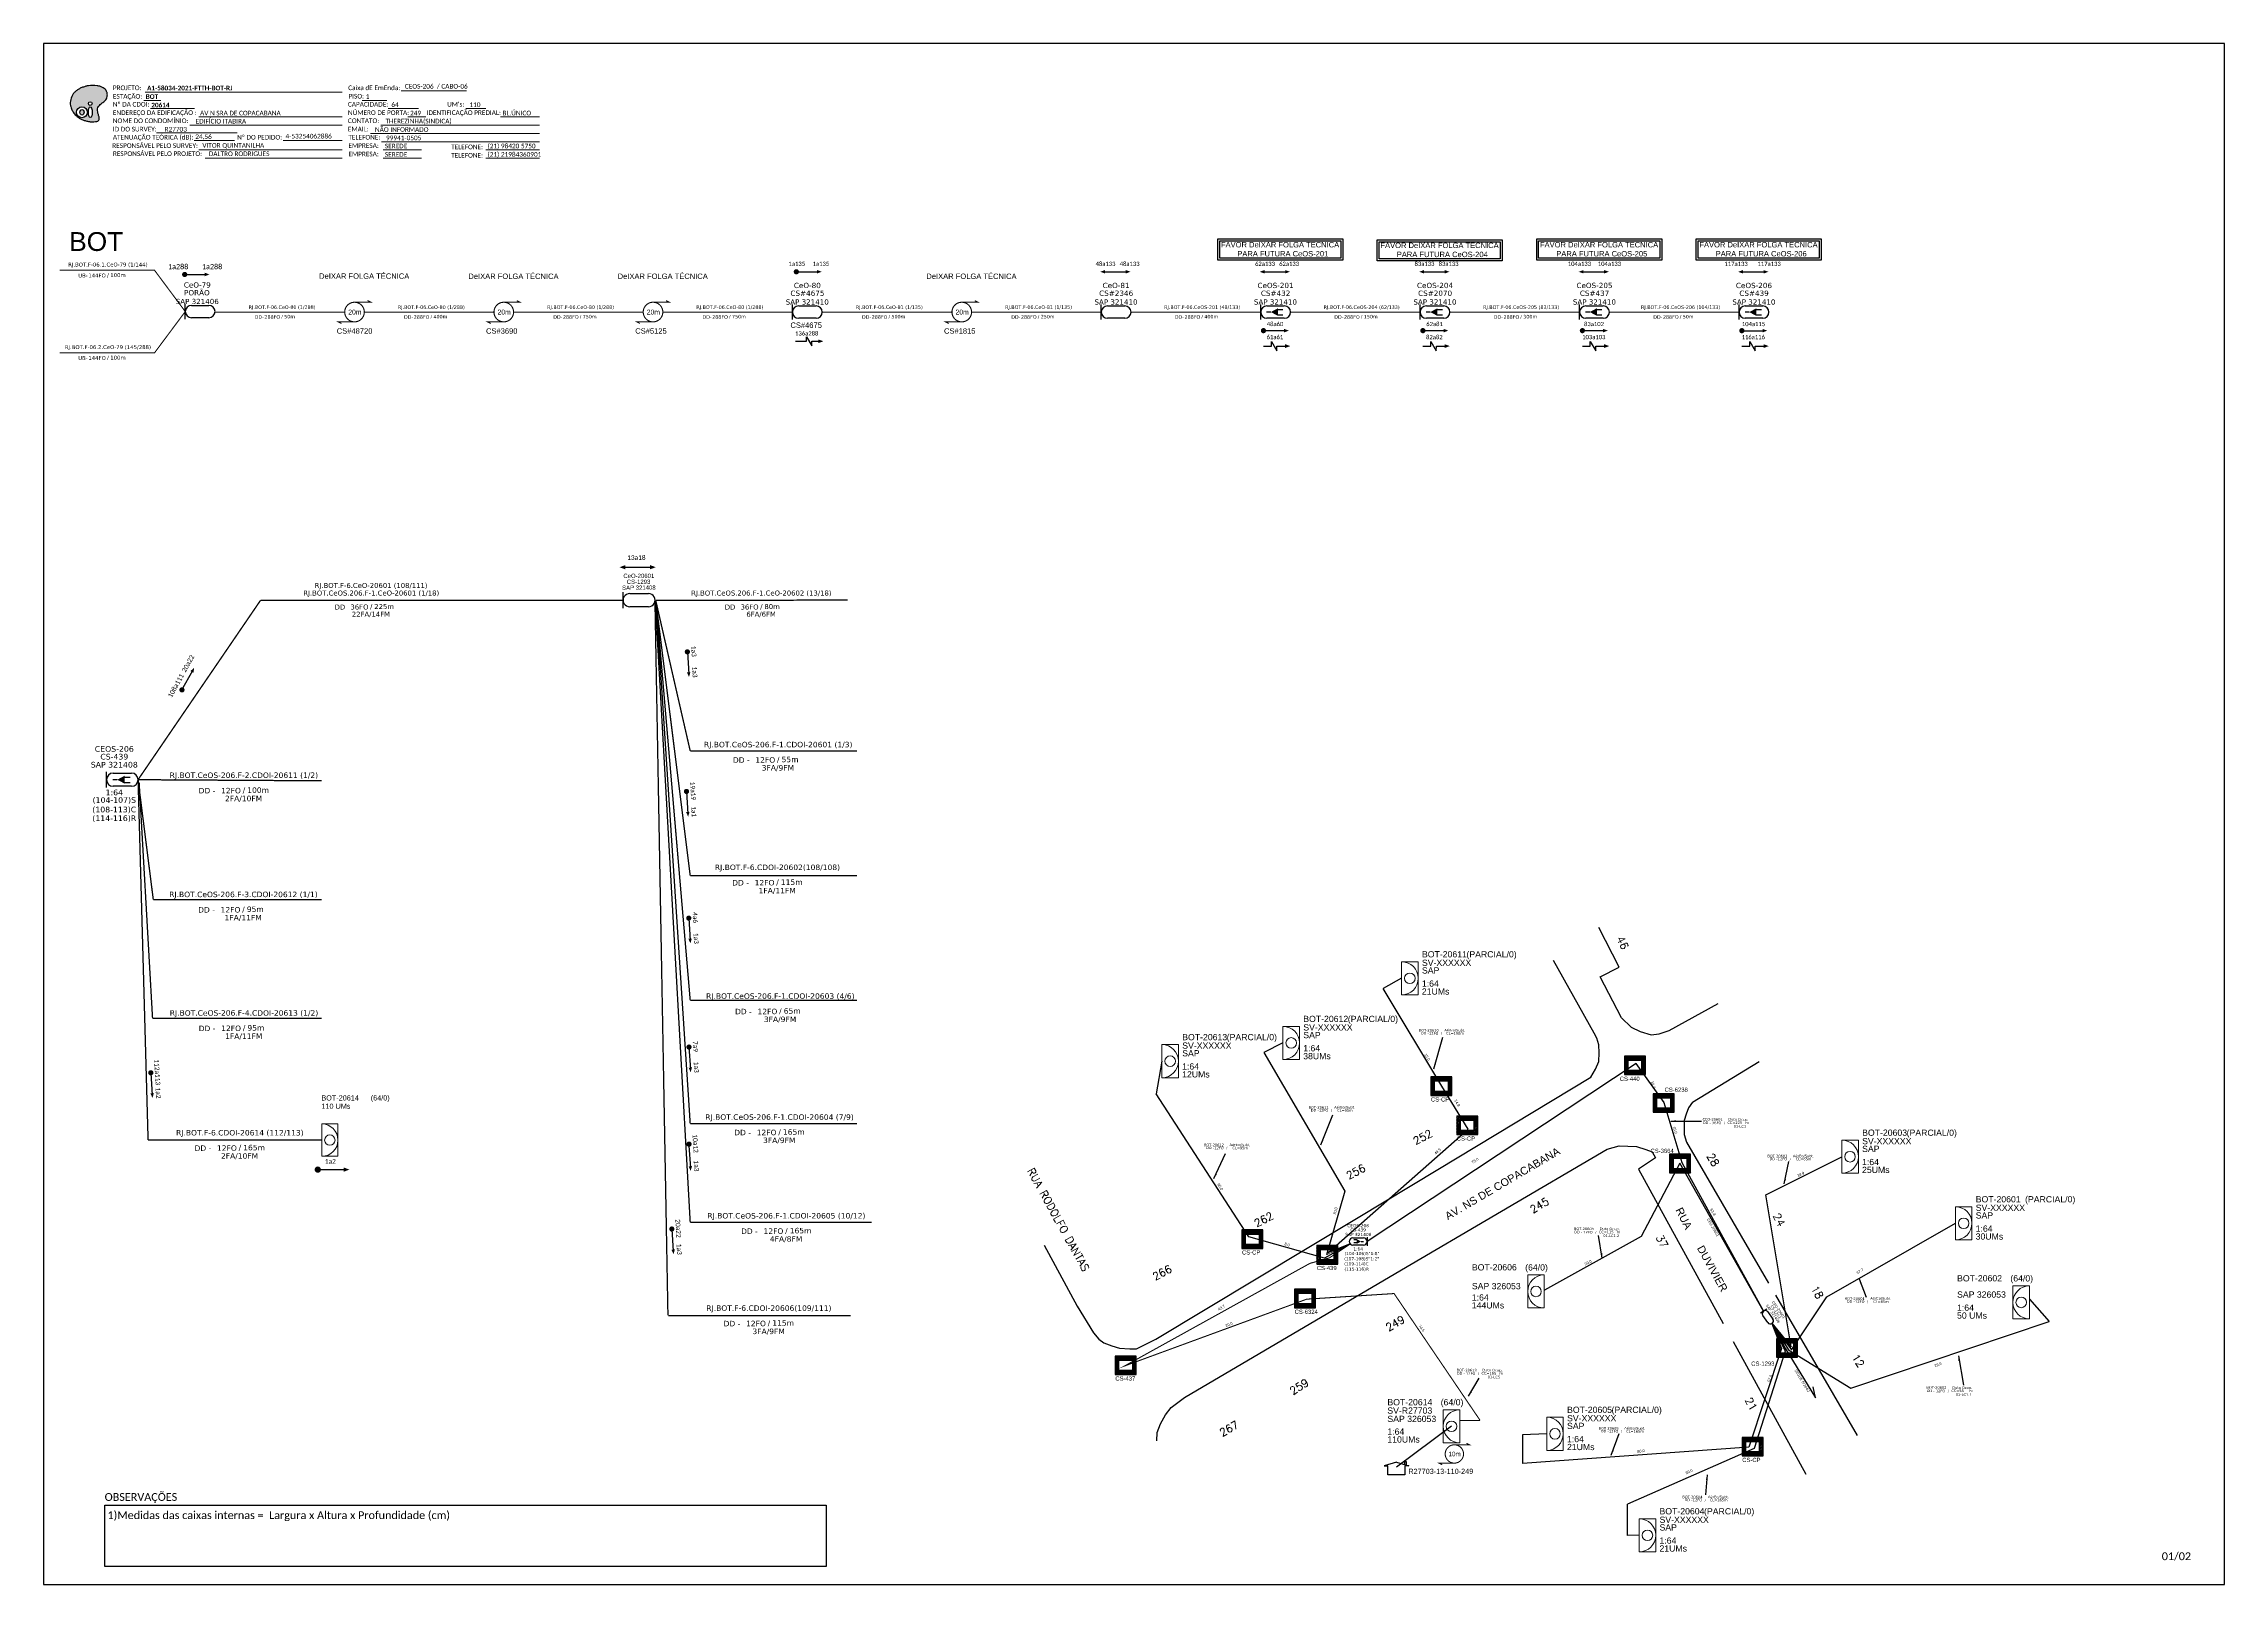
# Model space of a CAD drawing. Header units: metres. Extents: x -1286 to 468, y -500 to 94.
# Drawn here: x -1286 to -445, y -500 to 94 of the extents above; entities that cross this region are included whole.
import ezdxf
from ezdxf.enums import TextEntityAlignment as Align

# ---------------------------------------------------------------- set-up
doc = ezdxf.new("R2010")
doc.units = ezdxf.units.M
for name, color, linetype in [('10.1-Caixas Subterrâneas', 5, 'Continuous'), ('20.4-CEO', 1, 'Continuous'), ('20.4-CEOS', 1, 'Continuous'), ('20.5-CABO AÉREO', 1, 'Continuous'), ('20.5-CEO', 1, 'Continuous'), ('CAP a instalar', 1, 'Continuous'), ('CEO', 1, 'Continuous'), ('Folga', 1, 'Continuous'), ('FOLHAS', 7, 'Continuous'), ('label_cabos', 7, 'Continuous'), ('Legenda', 1, 'Continuous'), ('MUB', 252, 'Continuous'), ('SETA', 7, 'Continuous'), ('surveys', 7, 'Continuous'), ('surveys legendas', 7, 'Continuous')]:
    doc.layers.add(name, color=color, linetype=linetype)
for name, color, linetype, lineweight in [("20.0-LEGENDA DOS CDO'S", 1, 'Continuous', 0), ('20.1-CDO_INTERIOR', 1, 'Continuous', 0), ('40.1-ETIQUETAS', 1, 'Continuous', 20)]:
    doc.layers.add(name, color=color, linetype=linetype, lineweight=lineweight)
doc.layers.add('DROP DE CLIENTE', color=140, linetype='Continuous', plot=False)
doc.layers.add('EXTRA', color=50, linetype='Continuous', plot=False)
doc.styles.add('ARIAL', font='arial.ttf')
doc.styles.add('ROMANS', font='romans.shx')
doc.styles.add('siredit', font='verdana.ttf')
doc.styles.add('TELEMAR-RJ', font='arial.ttf')
doc.styles.add('WMF-Calibri0', font='calibri.ttf')
doc.styles.add('WMF-Calibri1', font='calibrib.ttf')
doc.linetypes.add('FENCELINE1', pattern='A,0.25,-0.1,[133,ltypeshp.shx,S=0.1,R=0,X=-0.1,Y=0],-0.1,1', length=1.45)
doc.dimstyles.new('CC', dxfattribs={"dimtxt": 0.8, "dimasz": 2, "dimexe": 0.18, "dimexo": 0.0625, "dimgap": 0.09, "dimtad": 0, "dimdec": 0, "dimrnd": 1, "dimzin": 0, "dimdsep": 46, "dimtxsty": 'siredit', "dimblk": 'NONE', "dimcen": 0, "dimse1": 1, "dimse2": 1, "dimsd1": 1, "dimsd2": 1, "dimclrt": 7, "dimadec": 0, "dimazin": 0, "dimtfac": 1, "dimtdec": 0, "dimtofl": 0, "dimtmove": 0, "dimatfit": 3, "dimfxl": 0, "dimtolj": 1, "dimtzin": 0, "dimarcsym": 0})

# ---------------------------------------------------------------- blocks, each defined once
blk = doc.blocks.new('OI')
h = blk.add_hatch(color=40)
edge = h.paths.add_edge_path()
edge.add_spline(control_points=[(4.35, -0.67), (3.92, -0.99), (3.26, -1.5), (2.81, -2.59), (2.9, -3.5), (3.06, -4.27), (3.31, -4.85), (3.37, -5.39), (3.4, -5.88), (3.2, -6.4), (2.54, -6.61), (1.65, -6.63), (0.55, -6.67), (-0.56, -6.42), (-1.61, -6.14), (-2.77, -5.61), (-3.92, -4.77), (-4.89, -3.7), (-5.34, -2.65), (-5.6, -1.94), (-5.85, -0.96), (-5.71, 0.47), (-5.1, 2.02), (-4.14, 3.02), (-3.3, 3.61), (-2.37, 4.16), (-1.36, 4.44), (-0.56, 4.7), (0.79, 4.85), (2.24, 4.97), (3.79, 4.57), (4.67, 4.21), (5.44, 3.65), (5.76, 2.99), (6.03, 2.21), (6.01, 1.46), (5.72, 0.64), (5.31, 0.08), (4.88, -0.38), (4.51, -0.55), (4.35, -0.67)], knot_values=[0, 0, 0, 0, 1.60434, 2.417191, 3.427595, 4.282808, 4.776746, 5.304182, 5.888771, 6.258406, 6.858137, 7.79129, 8.986195, 10.124242, 11.187857, 12.242908, 13.953784, 15.414161, 16.515391, 17.349188, 17.675853, 19.552021, 21.515531, 22.568638, 23.63245, 24.621084, 25.782718, 26.745347, 27.142653, 29.870543, 31.004649, 31.921532, 32.709589, 33.801391, 34.042471, 35.192333, 35.971461, 36.628871, 37.254359, 37.836911, 37.836911, 37.836911, 37.836911], degree=3, periodic=0)
h.paths.add_polyline_path([(1.13, -0.87, -1), (-0.04, -0.87, -1)], flags=16)
edge = h.paths.add_edge_path(flags=16)
edge.add_ellipse((0.56, -3.59), major_axis=(-0.02, 1.71), ratio=0.361305, start_angle=0, end_angle=360)
h.paths.add_polyline_path([(-0.36, -3.62, -1), (-3.8, -3.62, -1)], flags=16)
edge = h.paths.add_edge_path(flags=0)
edge.add_ellipse((-2.08, -3.62), major_axis=(0, 0.885), ratio=0.758294, start_angle=0, end_angle=360)
at = {"color": 40}
for centre, radius in [((-2.08, -3.62), 1.72), ((0.54, -0.87), 0.587)]:
    blk.add_circle(centre, radius, dxfattribs=at)
blk.add_ellipse((-2.08, -3.62), major_axis=(0, 0.885), ratio=0.758294, start_param=-3.141592653589792, end_param=3.141592653589792, dxfattribs=at)
blk.add_ellipse((0.56, -3.59), major_axis=(-0.02, 1.71), ratio=0.361305, dxfattribs=at)
at = {"color": 40, "start_tangent": (-0.800898, -0.598801), "end_tangent": (-0.800898, -0.598801)}
blk.add_spline([(4.35, -0.67), (3.2, -1.78), (2.9, -2.54), (2.92, -3.55), (3.12, -4.38), (3.28, -4.85), (3.37, -5.37), (3.35, -5.95), (3.2, -6.29), (2.66, -6.55), (1.73, -6.63), (0.54, -6.62), (-0.58, -6.41), (-1.6, -6.11), (-2.56, -5.67), (-3.95, -4.67), (-4.89, -3.56), (-5.37, -2.56), (-5.64, -1.78), (-5.72, -1.46), (-5.63, 0.42), (-4.84, 2.22), (-4.13, 2.99), (-3.27, 3.62), (-2.4, 4.09), (-1.3, 4.47), (-0.37, 4.72), (0.02, 4.77), (2.75, 4.8), (3.85, 4.53), (4.69, 4.16), (5.31, 3.68), (5.85, 2.73), (5.93, 2.5), (5.94, 1.35), (5.67, 0.62), (5.29, 0.08), (4.84, -0.36), (4.35, -0.67)], degree=3, dxfattribs=at)
blk = doc.blocks.new('*X71')
at = {"color": 0, "linetype": 'Continuous'}
for p, q in [((-1.25, 0.34099), (-0.49099, 1.1)), ((-1.25, 0.517767), (-0.667767, 1.1)), ((-1.25, 0.694544), (-0.844544, 1.1)), ((-1.25, 0.87132), (-1.02132, 1.1)), ((-1.25, 1.048097), (-1.198097, 1.1)), ((-1.25, 0.164214), (-0.8035, 0.610714)), ((-1.25, -0.012563), (-0.8035, 0.433937)), ((-1.25, -0.18934), (-0.8035, 0.25716)), ((-1.25, -0.366117), (-0.8035, 0.080383)), ((-0.789214, 0.625), (-0.314214, 1.1)), ((-0.612437, 0.625), (-0.137437, 1.1)), ((-0.43566, 0.625), (0.03934, 1.1)), ((-0.258883, 0.625), (0.216117, 1.1)), ((-0.082107, 0.625), (0.392893, 1.1)), ((0.09467, 0.625), (0.56967, 1.1)), ((0.271447, 0.625), (0.746447, 1.1)), ((0.448223, 0.625), (0.923223, 1.1)), ((0.625, 0.625), (1.1, 1.1)), ((0.801777, 0.625), (1.25, 1.073223)), ((0.8035, 0.449947), (1.25, 0.896447)), ((0.8035, 0.27317), (1.25, 0.71967)), ((0.8035, 0.096393), (1.25, 0.542893)), ((0.8035, -0.080383), (1.25, 0.366117)), ((0.8035, -0.25716), (1.25, 0.18934)), ((0.8035, -0.433937), (1.25, 0.012563)), ((-1.25, -0.542893), (-0.8035, -0.096393)), ((-1.25, -0.71967), (-0.8035, -0.27317)), ((-1.25, -0.896447), (-0.8035, -0.449947)), ((-1.25, -1.073223), (-0.801777, -0.625)), ((-1.1, -1.1), (-0.625, -0.625)), ((-0.923223, -1.1), (-0.448223, -0.625)), ((-0.746447, -1.1), (-0.271447, -0.625)), ((-0.56967, -1.1), (-0.09467, -0.625)), ((-0.392893, -1.1), (0.082107, -0.625)), ((-0.216117, -1.1), (0.258883, -0.625)), ((-0.03934, -1.1), (0.43566, -0.625)), ((0.137437, -1.1), (0.612437, -0.625)), ((0.314214, -1.1), (0.789214, -0.625)), ((0.49099, -1.1), (1.25, -0.34099)), ((0.667767, -1.1), (1.25, -0.517767)), ((0.8035, -0.610714), (1.25, -0.164214)), ((0.844544, -1.1), (1.25, -0.694544)), ((1.02132, -1.1), (1.25, -0.87132)), ((1.198097, -1.1), (1.25, -1.048097))]:
    blk.add_line(p, q, dxfattribs=at)
blk = doc.blocks.new('MANHOLE_MQ')
at = {"color": 0, "linetype": 'Continuous'}
for p, q in [((0.0000062, 0.0000057), (-0.0000063, 0.0000057)), ((-0.0000063, 0.0000057), (-0.0000063, -0.0000053)), ((-0.000004, 0.0000033), (0.000004, 0.0000033)), ((-0.000004, -0.0000029), (-0.000004, 0.0000033)), ((0.000004, 0.0000033), (0.000004, -0.0000029)), ((0.0000062, -0.0000053), (0.0000062, 0.0000057)), ((-0.0000063, -0.0000053), (0.0000062, -0.0000053)), ((0.000004, -0.0000029), (-0.000004, -0.0000029)), ((0.000004, -0.0000029), (0.000004, -0.0000029))]:
    blk.add_line(p, q, dxfattribs=at)
at = {"color": 0, "linetype": 'Continuous', "xscale": 5e-06, "yscale": 5e-06, "zscale": 1e-05}
blk.add_blockref('*X71', (0, 0.0000002), dxfattribs=at)
blk = doc.blocks.new('CDOI_CT_DRT')
at = {"layer": '20.1-CDO_INTERIOR', "color": 0, "lineweight": 18}
blk.add_lwpolyline([(2.13, -2.13), (2.13, 2.12), (0, 2.12), (0, -2.13)], close=True, dxfattribs=at)
blk.add_circle((1.06, 0), 0.68, dxfattribs=at)
blk.add_arc((0, 0), 2.13, 269.9724, 89.9724, dxfattribs=at)
at = {"layer": "20.0-LEGENDA DOS CDO'S", "color": 0, "style": 'ARIAL'}
for tag, p in [('CDO_N', (2.61, 2.69)), ('SAP', (2.61, 0.61)), ('SURVEY', (2.61, 1.6)), ('1:XX', (2.6, -1.08)), ('UMS', (2.6, -2.09))]:
    blk.add_attdef(tag, p, '', height=0.68, rotation=359.9724, dxfattribs=at)
blk.add_attdef('FIBRAS_UTILIZADAS', text='', height=0.68, rotation=359.9724, dxfattribs=at).set_placement((10.32, 2.69), align=Align.CENTER)
blk = doc.blocks.new('*U78')
at = {"layer": '20.4-CEOS', "color": 7, "style": 'siredit'}
for tag, p in [('FIBRAS_SPLITTER', (0, 0)), ('FIBRAS_TOP_C', (0, -4.13)), ('RESERVA_FINAIS', (0, -5.46))]:
    blk.add_attdef(tag, p, '', height=1.01, dxfattribs=at)
for tag, p, flags in [('ID_ATIVIDADE', (0, -6.77), 3), ('QTDE', (0, -9.4), 1), ('FATOR', (0, -8.09), 1), ('FID', (0, -10.71), 1)]:
    blk.add_attdef(tag, p, '', height=1.01, dxfattribs=dict(at, flags=flags))
blk = doc.blocks.new('*U79')
at = {"layer": '20.4-CEOS', "color": 7, "style": 'siredit'}
blk.add_attdef('FIBRAS_SPLITTER', (0, 0), '', height=1.01, dxfattribs=at)
for tag, p, flags in [('QTDE', (0, -4.11), 1), ('ID_ATIVIDADE', (0, -1.48), 3), ('FATOR', (0, -2.79), 1), ('FID', (0, -5.42), 1)]:
    blk.add_attdef(tag, p, '', height=1.01, dxfattribs=dict(at, flags=flags))
blk = doc.blocks.new('_None')
blk = doc.blocks.new('Inst CB DT OCUP CFOA-SM-DD-S-12')
at = {"layer": 'label_cabos', "color": 0, "style": 'siredit'}
for tag, flags, p in [('ID_ATIVIDADE', 3, (1.31, 2.67)), ('FATOR', 1, (11.56, 2.55))]:
    blk.add_attdef(tag, text='', height=1, rotation=359.69001, dxfattribs=dict(at, flags=flags)).set_placement(p, align=Align.MIDDLE_CENTER)
for tag, p in [('TIPO_CABO', (1.11, 0)), ('DESTINO_CABO', (3.13, 1.26)), ('CABO', (4.69, -0.05)), ('/', (7.71, -0.05)), ('LANCE', (10.41, 0.02)), ('TIPO_CABO', (13.11, 1.24)), ('UND', (16.46, 0)), ('FID', (13.65, -1.41))]:
    blk.add_attdef(tag, text='', height=1, rotation=359.69001, dxfattribs=at).set_placement(p, align=Align.MIDDLE_CENTER)
blk.add_attdef('QTDE', (11.93, -0.45), '', height=1, rotation=359.69001, dxfattribs=at)
blk = doc.blocks.new('LEGENDA DOS CABOS')
at = {"layer": 'EXTRA', "color": 0, "style": 'siredit'}
for tag, p in [('ID', (4.6, 0.97)), ('XX', (9.03, 0.97))]:
    blk.add_attdef(tag, text='', height=0.48, rotation=359.69001, dxfattribs=at).set_placement(p, align=Align.MIDDLE_CENTER)
at = {"layer": 'Legenda', "color": 0, "style": 'siredit'}
for tag, p in [('TIPO_CABO', (1.31, 0)), ('CABO', (4.69, -0.05)), ('/', (6.81, -0.05)), ('METROS', (10.03, -0.05))]:
    blk.add_attdef(tag, text='', height=0.8, rotation=359.69001, dxfattribs=at).set_placement(p, align=Align.MIDDLE_CENTER)
blk = doc.blocks.new('Inst CB DT OCUP CFOA-SM-DD-S-36')
at = {"layer": 'label_cabos', "color": 0, "style": 'siredit'}
for tag, flags, p in [('ID_ATIVIDADE', 3, (1.31, 2.67)), ('FATOR', 1, (11.56, 2.55))]:
    blk.add_attdef(tag, text='', height=1, rotation=359.69001, dxfattribs=dict(at, flags=flags)).set_placement(p, align=Align.MIDDLE_CENTER)
for tag, p in [('TIPO_CABO', (1.11, 0)), ('DESTINO_CABO', (3.13, 1.26)), ('CABO', (4.69, -0.05)), ('/', (7.71, -0.05)), ('LANCE', (10.41, 0.02)), ('TIPO_CABO', (13.11, 1.24)), ('UND', (16.46, 0)), ('FID', (13.65, -1.41))]:
    blk.add_attdef(tag, text='', height=1, rotation=359.69001, dxfattribs=at).set_placement(p, align=Align.MIDDLE_CENTER)
blk.add_attdef('QTDE', (11.93, -0.45), '', height=1, rotation=359.69001, dxfattribs=at)
blk = doc.blocks.new('SURVEY_SURVEY')
for p, q in [((0, 0.0000127), (-0.0000126, 0.000009)), ((-0.0000126, 0.000009), (-0.0000086, 0.000009)), ((-0.0000086, 0), (-0.0000086, 0.000009)), ((0.0000086, 0), (-0.0000086, 0)), ((0, 0.0000127), (0.0000126, 0.000009)), ((0.0000084, 0.0000132), (0.0000098, 0.0000132)), ((0.0000084, 0.0000103), (0.0000084, 0.0000132)), ((0.0000126, 0.000009), (0.0000086, 0.000009)), ((0.0000086, 0.000009), (0.0000086, 0)), ((0.0000098, 0.0000132), (0.0000098, 0.0000099))]:
    blk.add_line(p, q)
blk = doc.blocks.new('A$C07E14978')
at = {"layer": 'Folga', "color": 0, "const_width": 0.137}
for points in [[(2.23, 2.92), (4.42, 2.92), (3.98, 3.13)], [(2.23, 0.28), (0.03, 0.28), (0.47, 0.06)]]:
    blk.add_lwpolyline(points, dxfattribs=at)
at = {"layer": 'Folga', "color": 0, "const_width": 0.146}
blk.add_lwpolyline([(2.23, 2.92, 1.000012), (2.23, 0.28, 0.999978)], format="xyb", close=True, dxfattribs=at)
at = {"layer": 'Folga', "color": 0}
blk.add_text('10m', height=0.659, dxfattribs=at).set_placement((1.38, 1.27))
blk = doc.blocks.new('CDOI_INT')
at = {"layer": '20.1-CDO_INTERIOR', "color": 0, "lineweight": 18}
blk.add_lwpolyline([(4.25, -4.25), (4.25, 4.25), (0, 4.25), (0, -4.25)], close=True, dxfattribs=at)
blk.add_circle((2.12, 0), 1.36, dxfattribs=at)
blk.add_arc((0, 0), 4.25, 270, 90, dxfattribs=at)
at = {"layer": "20.0-LEGENDA DOS CDO'S", "color": 0, "style": 'ARIAL'}
for tag, p in [('CDO_N', (-0.08, 10.38)), ('SPLITER_1', (21.18, 10.38)), ('SAP', (-0.08, 6.23)), ('SURVEY', (-0.08, 8.2)), ('SPLITER_2', (21.19, 8.68)), ('1:XX', (5.94, -2.22)), ('UMS', (5.94, -4.24))]:
    blk.add_attdef(tag, p, '', height=1.36, dxfattribs=at)
blk.add_attdef('FIBRAS_UTILIZADAS', text='', height=1.36, dxfattribs=at).set_placement((15.34, 10.38), align=Align.CENTER)

msp = doc.modelspace()

# ---------------------------------------------------------------- linework, layer by layer
at = {"color": 0}
for p, q in [((-1262.5, -469.23), (-984.25, -469.23)), ((-1262.5, -492.93), (-1262.5, -469.23)), ((-984.25, -469.23), (-984.25, -492.93)), ((-984.25, -492.93), (-1262.5, -492.93))]:
    msp.add_line(p, q, dxfattribs=at)
msp.add_lwpolyline([(-1286.07, -499.81), (-445.07, -499.81), (-445.07, 94.19), (-1286.07, 94.19)], close=True)
at = {"color": 7, "lineweight": 0}
for points in [[(-1148.15, 76.01), (-1123.01, 76.01)], [(-1247.47, 72.24), (-1240.92, 72.24)], [(-1246.96, 75.52), (-1170.98, 75.52)], [(-1244.81, 69.17), (-1227.84, 69.17)], [(-1163.19, 72.28), (-1153.71, 72.28)], [(-1153.14, 69.17), (-1141.52, 69.17)], [(-1123.2, 69.17), (-1115.53, 69.17)], [(-1242.49, 59.75), (-1211.44, 59.75)], [(-1229.65, 62.82), (-1170.98, 62.82)], [(-1226.24, 65.93), (-1170.98, 65.93)], [(-1160.06, 59.58), (-1094.8, 59.58)], [(-1156.02, 62.82), (-1094.8, 62.82)], [(-1145.56, 65.93), (-1138.61, 65.93)], [(-1109.86, 65.93), (-1094.82, 65.93)], [(-1227.96, 56.79), (-1212.45, 56.79)], [(-1226.24, 53.23), (-1170.98, 53.23)], [(-1193.73, 56.79), (-1170.96, 56.79)], [(-1155.78, 56.34), (-1094.8, 56.34)], [(-1155.17, 53.23), (-1140.37, 53.23)], [(-1115.57, 53.23), (-1094.8, 53.23)], [(-1223.75, 49.99), (-1170.98, 49.99)], [(-1155.17, 49.99), (-1140.37, 49.99)], [(-1115.57, 49.99), (-1094.8, 49.99)]]:
    msp.add_lwpolyline(points, dxfattribs=at)
at = {"color": 7, "ltscale": 9e-07}
for points in [[(-833.29, 18.88), (-785.03, 18.88), (-785.03, 10.67), (-833.29, 10.67)], [(-832.52, 18.11), (-785.8, 18.11), (-785.8, 11.44), (-832.52, 11.44)], [(-771.79, 18.61), (-723.53, 18.61), (-723.53, 10.4), (-771.79, 10.4)], [(-771.02, 17.84), (-724.3, 17.84), (-724.3, 11.17), (-771.02, 11.17)], [(-710.28, 18.88), (-662.02, 18.88), (-662.02, 10.67), (-710.28, 10.67)], [(-709.51, 18.11), (-662.79, 18.11), (-662.79, 11.44), (-709.51, 11.44)], [(-648.79, 18.88), (-600.53, 18.88), (-600.53, 10.67), (-648.79, 10.67)], [(-648.02, 18.11), (-601.3, 18.11), (-601.3, 11.44), (-648.02, 11.44)]]:
    msp.add_lwpolyline(points, close=True, dxfattribs=at)
at = {"color": 7}
for points, const_width in [([(-1232.16, 5.2, 1), (-1231.16, 5.2, 1)], 1), ([(-996.29, 6.24, 1), (-995.29, 6.24, 1)], 1), ([(-1166.17, -5.51, 1.000012), (-1166.17, -13.07, 0.999978)], 0.42), ([(-1108.61, -5.51, 1.000012), (-1108.61, -13.07, 0.999978)], 0.42), ([(-1051.05, -5.51, 1.000012), (-1051.05, -13.07, 0.999978)], 0.42), ([(-931.99, -5.51, 1.000012), (-931.99, -13.07, 0.999978)], 0.42), ([(-816.15, -16.46, 1), (-815.15, -16.46, 1)], 1), ([(-754.65, -16.46, 1), (-753.65, -16.46, 1)], 1), ([(-693.15, -16.46, 1), (-692.15, -16.46, 1)], 1), ([(-631.65, -16.47, 1), (-630.65, -16.47, 1)], 1), ([(-1037.84, -139.79, 1), (-1037.78, -140.79, 1)], 1), ([(-1038.17, -193.62, 1), (-1038.11, -194.62, 1)], 1), ([(-1037.3, -242.45, 1), (-1037.23, -243.45, 1)], 1), ([(-1037.21, -292.16, 1), (-1037.15, -293.15, 1)], 1), ([(-1244.76, -302.07, 1), (-1244.7, -303.07, 1)], 1), ([(-1037.21, -329.58, 1), (-1037.15, -330.58, 1)], 1), ([(-1043.83, -362.32, 1), (-1043.77, -363.31, 1)], 1)]:
    msp.add_lwpolyline(points, format="xyb", close=True, dxfattribs=dict(at, const_width=const_width))
for points in [[(-995.79, 6.24), (-987.81, 6.24)], [(-876.73, 6.24), (-868.75, 6.24)], [(-815.23, 6.24), (-807.25, 6.24)], [(-753.73, 6.24), (-745.75, 6.24)], [(-692.23, 6.24), (-684.25, 6.24)], [(-630.73, 6.23), (-622.75, 6.23)], [(-815.65, -16.46), (-807.67, -16.46)], [(-754.15, -16.46), (-746.17, -16.46)], [(-692.65, -16.46), (-684.67, -16.46)], [(-631.15, -16.47), (-623.17, -16.47)], [(-991.9, -20.57), (-991.9, -18.8), (-989.79, -22.34), (-989.79, -20.57)], [(-812.59, -22.41), (-812.59, -20.64), (-810.48, -24.18), (-810.47, -22.41)], [(-751.09, -22.41), (-751.09, -20.64), (-748.98, -24.18), (-748.97, -22.41)], [(-689.59, -22.41), (-689.59, -20.64), (-687.48, -24.18), (-687.47, -22.41)], [(-628.09, -22.42), (-628.09, -20.65), (-625.98, -24.19), (-625.97, -22.42)]]:
    msp.add_lwpolyline(points, dxfattribs=at)
at = {"color": 7, "const_width": 0.394}
for points in [[(-1166.17, -5.51), (-1159.87, -5.51), (-1161.13, -4.88)], [(-1108.61, -5.51), (-1102.31, -5.51), (-1103.57, -4.88)], [(-1051.05, -5.51), (-1044.75, -5.51), (-1046.01, -4.88)], [(-931.99, -5.51), (-925.69, -5.51), (-926.95, -4.88)], [(-1166.17, -13.07), (-1172.47, -13.07), (-1171.21, -13.7)], [(-1108.61, -13.07), (-1114.91, -13.07), (-1113.65, -13.7)], [(-1051.05, -13.07), (-1057.35, -13.07), (-1056.09, -13.7)], [(-931.99, -13.07), (-938.29, -13.07), (-937.03, -13.7)]]:
    msp.add_lwpolyline(points, dxfattribs=at)
for points, const_width in [([(-1232.95, -155.39, 1), (-1232.47, -154.52, 1)], 1), ([(-1180.94, -339.91, 1), (-1179.73, -339.91, 1)], 1.21)]:
    msp.add_lwpolyline(points, format="xyb", close=True, dxfattribs=dict(const_width=const_width))
at = {"layer": '20.1-CDO_INTERIOR', "color": 7, "lineweight": 18}
for points in [[(-713.74, -393.25), (-713.74, -380.5), (-707.37, -380.49), (-707.36, -393.24)], [(-526.61, -397.47), (-526.61, -384.72), (-520.24, -384.71), (-520.23, -397.46)]]:
    msp.add_lwpolyline(points, close=True, dxfattribs=at)
at = {"layer": '20.1-CDO_INTERIOR', "color": 1, "lineweight": 18}
msp.add_lwpolyline([(-746.3, -445.24), (-746.31, -432.49), (-739.93, -432.49), (-739.93, -445.24)], close=True, dxfattribs=at)
at = {"layer": '20.1-CDO_INTERIOR', "color": 7, "lineweight": 18}
for centre in [(-710.55, -386.87), (-523.42, -391.09)]:
    msp.add_circle(centre, 2.04, dxfattribs=at)
at = {"layer": '20.1-CDO_INTERIOR', "color": 1, "lineweight": 18}
msp.add_circle((-743.12, -438.87), 2.04, dxfattribs=at)
at = {"layer": '20.1-CDO_INTERIOR', "color": 7, "lineweight": 18}
for centre in [(-707.36, -386.87), (-520.24, -391.09)]:
    msp.add_arc(centre, 6.38, 90.02759, 270.02759, dxfattribs=at)
at = {"layer": '20.1-CDO_INTERIOR', "color": 1, "lineweight": 18}
msp.add_arc((-739.93, -438.86), 6.38, 90.02759, 270.02759, dxfattribs=at)
at = {"layer": '20.4-CEO', "color": 7}
for p, q in [((-1229.05, -6.71), (-1222.34, -6.71)), ((-1222.34, -11.49), (-1229.05, -11.49))]:
    msp.add_line(p, q, dxfattribs=at)
at = {"layer": '20.4-CEO', "color": 7, "const_width": 0.4}
for points in [[(-1279.94, 6.89), (-1243.31, 6.84), (-1231.44, -9.1)], [(-1279.94, -25.01), (-1243.31, -25.03), (-1231.44, -9.1)]]:
    msp.add_lwpolyline(points, dxfattribs=at)
at = {"layer": '20.4-CEO', "color": 7}
msp.add_lwpolyline([(-1231.44, -11.98), (-1231.44, -6.21)], dxfattribs=at)
for centre, start, end in [((-1229.05, -9.1), 90, 270), ((-1222.34, -9.1), 270, 90)]:
    msp.add_arc(centre, 2.39, start, end, dxfattribs=at)
at = {"layer": '20.4-CEOS', "color": 7}
for p, q in [((-994.88, -6.9), (-988.16, -6.9)), ((-875.82, -6.9), (-869.1, -6.9)), ((-814.32, -6.9), (-807.6, -6.9)), ((-752.82, -6.9), (-746.1, -6.9)), ((-691.32, -6.9), (-684.6, -6.9)), ((-988.16, -11.69), (-994.88, -11.69)), ((-869.1, -11.69), (-875.82, -11.69)), ((-807.6, -11.69), (-814.32, -11.69)), ((-746.1, -11.69), (-752.82, -11.69)), ((-684.6, -11.69), (-691.32, -11.69)), ((-1062.6, -123.46), (-1062.6, -117.24)), ((-1060.02, -117.77), (-1052.79, -117.77)), ((-1052.79, -122.93), (-1060.02, -122.93))]:
    msp.add_line(p, q, dxfattribs=at)
at = {"layer": '20.4-CEOS', "color": 5}
for p, q in [((-629.82, -6.91), (-623.1, -6.91)), ((-623.1, -11.7), (-629.82, -11.7)), ((-1259.27, -187.05), (-1252.17, -187.05)), ((-1252.17, -192.11), (-1259.27, -192.11)), ((-781.12, -366.19), (-777.11, -366.19)), ((-777.11, -369.05), (-781.12, -369.05))]:
    msp.add_line(p, q, dxfattribs=at)
at = {"layer": '20.4-CEOS', "color": 7}
for points in [[(-997.27, -12.18), (-997.27, -6.41)], [(-878.21, -12.18), (-878.21, -6.41)], [(-816.71, -12.18), (-816.71, -6.41)], [(-810.17, -8.34), (-808.13, -8.34)], [(-755.21, -12.18), (-755.21, -6.41)], [(-748.67, -8.34), (-746.63, -8.34)], [(-693.71, -12.18), (-693.71, -6.41)], [(-687.17, -8.34), (-685.13, -8.34)], [(-812.81, -9.29), (-814.43, -9.29)], [(-810.17, -10.34), (-808.13, -10.34)], [(-751.31, -9.29), (-752.93, -9.29)], [(-748.67, -10.34), (-746.63, -10.34)], [(-689.81, -9.29), (-691.43, -9.29)], [(-687.17, -10.34), (-685.13, -10.34)]]:
    msp.add_lwpolyline(points, dxfattribs=at)
for points in [[(-812.81, -9.29, 0, 2.95, 0), (-810.04, -9.29, 2.95, 2.95, 0)], [(-751.31, -9.29, 0, 2.95, 0), (-748.54, -9.29, 2.95, 2.95, 0)], [(-689.81, -9.29, 0, 2.95, 0), (-687.04, -9.29, 2.95, 2.95, 0)]]:
    msp.add_lwpolyline(points, format="xyseb", dxfattribs=at)
at = {"layer": '20.4-CEOS', "color": 5}
for points in [[(-632.21, -12.19), (-632.21, -6.42)], [(-625.67, -8.36), (-623.63, -8.36)], [(-628.31, -9.31), (-629.93, -9.31)], [(-625.67, -10.35), (-623.63, -10.35)], [(-1261.8, -192.63), (-1261.8, -186.53)], [(-1257.68, -189.58), (-1259.39, -189.58)], [(-1254.88, -188.58), (-1252.73, -188.58)], [(-1254.88, -190.68), (-1252.73, -190.68)], [(-779.59, -366.99), (-780.81, -366.99)], [(-779.59, -368.18), (-780.81, -368.18)], [(-778.01, -367.62), (-777.04, -367.62)], [(-775.68, -365.89), (-775.68, -369.34)]]:
    msp.add_lwpolyline(points, dxfattribs=at)
for points in [[(-628.31, -9.31, 0, 2.95, 0), (-625.54, -9.31, 2.95, 2.95, 0)], [(-1257.68, -189.58, 0, 3.13, 0), (-1254.75, -189.58, 3.13, 3.13, 0)], [(-778.01, -367.62, 0, 1.77, 0), (-779.66, -367.62, 1.77, 1.77, 0)]]:
    msp.add_lwpolyline(points, format="xyseb", dxfattribs=at)
at = {"layer": '20.4-CEOS', "color": 7}
for centre, start, end in [((-994.88, -9.29), 90, 270), ((-988.16, -9.29), 270, 90), ((-875.82, -9.29), 90, 270), ((-869.1, -9.29), 270, 90), ((-814.32, -9.29), 90, 270), ((-807.6, -9.29), 270, 90), ((-752.82, -9.29), 90, 270), ((-746.1, -9.29), 270, 90), ((-691.32, -9.29), 90, 270), ((-684.6, -9.29), 270, 90)]:
    msp.add_arc(centre, 2.39, start, end, dxfattribs=at)
at = {"layer": '20.4-CEOS', "color": 5}
for centre, radius, start, end in [((-629.82, -9.31), 2.39, 90, 270), ((-623.1, -9.31), 2.39, 270, 90), ((-1259.27, -189.58), 2.53, 90, 270), ((-1252.17, -189.58), 2.53, 270, 90), ((-781.12, -367.62), 1.43, 90, 270), ((-777.11, -367.62), 1.43, 270, 90)]:
    msp.add_arc(centre, radius, start, end, dxfattribs=at)
at = {"layer": '20.4-CEOS', "color": 7}
for centre, major_axis, start_param, end_param in [((-1060.02, -120.35), (1.82, 1.82), 0.785398, 3.926991), ((-1052.79, -120.35), (-1.82, 1.82), 2.356194, 5.497787)]:
    msp.add_ellipse(centre, major_axis=major_axis, ratio=1, start_param=start_param, end_param=end_param, dxfattribs=at)
at = {"layer": '20.5-CABO AÉREO', "color": 7, "ltscale": 8, "const_width": 0.4}
for points in [[(-1219.95, -9.29), (-1169.95, -9.29)], [(-1162.39, -9.29), (-1112.39, -9.29)], [(-1104.83, -9.29), (-1054.83, -9.29)], [(-1047.27, -9.29), (-997.27, -9.29)], [(-985.77, -9.29), (-935.77, -9.29)], [(-928.21, -9.29), (-878.21, -9.29)], [(-866.71, -9.29), (-816.71, -9.29)], [(-805.21, -9.29), (-755.21, -9.29)], [(-743.71, -9.29), (-693.71, -9.29)], [(-682.21, -9.31), (-632.21, -9.31)]]:
    msp.add_lwpolyline(points, dxfattribs=at)
at = {"layer": '20.5-CEO', "color": 7}
for p, q in [((-621.1, -394.77), (-619.19, -397.53)), ((-621.16, -398.89), (-623.07, -396.13))]:
    msp.add_line(p, q, dxfattribs=at)
msp.add_lwpolyline([(-621.58, -393.65), (-623.95, -395.29)], dxfattribs=at)
for centre, start, end in [((-622.09, -395.45), 34.6924, 214.6924), ((-620.17, -398.21), 214.6924, 34.6924)]:
    msp.add_arc(centre, 1.2, start, end, dxfattribs=at)
at = {"layer": 'CAP a instalar', "color": 7, "linetype": 'FENCELINE1', "ltscale": 7, "const_width": 0.513}
for points in [[(-1249.64, -189.58), (-1202.4, -120.41)], [(-1202.4, -120.41), (-1062.64, -120.41)], [(-1050.3, -120.87), (-1045.3, -396.11)], [(-1050.18, -121.05), (-1036.71, -360.23)], [(-1049.99, -120.54), (-1036.71, -178.5)], [(-1049.99, -120.54), (-1036.71, -226.57)], [(-1049.93, -120.41), (-975.97, -120.35)], [(-1049.93, -120.41), (-1036.71, -274.64)], [(-1049.93, -120.41), (-1036.71, -322.19)], [(-1036.71, -178.5), (-972.37, -178.5)], [(-1249.64, -189.58), (-1178.81, -190)], [(-1249.64, -189.58), (-1243.77, -235.85)], [(-1249.23, -190.63), (-1244.06, -281.54)], [(-1036.71, -226.57), (-972.37, -226.57)], [(-1243.77, -235.85), (-1178.81, -235.85)], [(-1036.71, -274.64), (-972.37, -274.64)], [(-1244.06, -281.54), (-1178.81, -281.54)], [(-1036.71, -322.19), (-972.37, -322.19)], [(-1036.71, -360.23), (-966.69, -360.23)], [(-1045.18, -396.15), (-974.78, -396.15)]]:
    msp.add_lwpolyline(points, dxfattribs=at)
at = {"layer": 'CAP a instalar', "color": 1, "linetype": 'FENCELINE1', "ltscale": 7, "const_width": 0.513}
for points in [[(-1249.64, -189.58), (-1245.78, -328.51)], [(-1245.78, -328.51), (-1178.81, -328.53)]]:
    msp.add_lwpolyline(points, dxfattribs=at)
at = {"layer": 'CAP a instalar', "color": 7, "linetype": 'FENCELINE1', "ltscale": 5}
for points in [[(-762.36, -266.15), (-769.52, -270.13)], [(-782.2, -368.57), (-790.83, -371.95), (-736.66, -324.36), (-746.88, -307.74), (-769.52, -270.13)], [(-808.12, -291.07), (-815.5, -294.76)], [(-854.8, -298.09), (-856.98, -310.67)], [(-815.5, -294.76), (-784.2, -348.23), (-791.35, -372.8)], [(-671.92, -299.05), (-733.81, -339.95)], [(-672.03, -299.05), (-661.23, -314.01)], [(-782.2, -368.58), (-792.14, -374.04), (-821.3, -365.84), (-856.98, -310.67)], [(-661.23, -314.01), (-654.26, -337.19), (-622.78, -394.42)], [(-619.55, -399.11), (-612.17, -408.29), (-621.85, -349.66), (-592.61, -334.93)], [(-733.81, -339.95), (-775.68, -367.62)], [(-655.11, -337.45), (-670, -365.7), (-707.2, -386.38)], [(-622.84, -394.51), (-655.11, -337.45)], [(-619.55, -399.11), (-612.05, -409.34), (-598.43, -388.95), (-548.8, -360.6)], [(-520.19, -389.87), (-512.7, -398.41)], [(-619.64, -399.21), (-615.82, -408.91), (-628.41, -446.9), (-715.71, -453.16)], [(-619.55, -399.06), (-614.47, -409.89), (-626.43, -447.44), (-675.31, -468.87)], [(-619.55, -399.11), (-613.2, -409.36), (-589.16, -424.22), (-512.7, -398.41)], [(-619.55, -399.11), (-614.43, -408.7), (-602.76, -427.84), (-603.6, -423.6)], [(-706.39, -441.76), (-715.75, -442.12), (-715.71, -453.16)], [(-675.2, -480.93), (-675.31, -468.87)], [(-670.74, -480.89), (-675.2, -480.93)]]:
    msp.add_lwpolyline(points, dxfattribs=at)
at = {"layer": 'CAP a instalar', "color": 1, "linetype": 'FENCELINE1', "ltscale": 5, "const_width": 0.4}
for points in [[(-782.21, -368.61), (-790.2, -373.93), (-797.77, -376.07)], [(-797.77, -376.07), (-869.14, -415.58), (-798.96, -389.85)], [(-798.96, -389.85), (-765.27, -387.69), (-732.1, -436.58)], [(-732.1, -436.58), (-739.94, -436.58)]]:
    msp.add_lwpolyline(points, dxfattribs=at)
at = {"layer": 'CAP a instalar', "color": 8, "linetype": 'FENCELINE1', "ltscale": 5, "const_width": 0.2}
msp.add_lwpolyline([(-782.2, -368.57), (-791.3, -372.76)], dxfattribs=at)
at = {"layer": 'DROP DE CLIENTE'}
msp.add_lwpolyline([(-743.12, -438.87), (-764.31, -454.6)], dxfattribs=at)
at = {"layer": 'MUB', "color": 3}
for points in [[(-677.53, -281.35), (-685.83, -265.57), (-678.41, -261.84), (-686.28, -246.54)], [(-748.42, -339.8), (-689.34, -304.23), (-687.57, -301.21), (-686.34, -298.2), (-686.24, -294.9), (-686.32, -291.75), (-687.12, -289.27), (-688.07, -287.34), (-703.8, -259.29)], [(-677.53, -281.35), (-673.84, -285), (-670.41, -286.67), (-666.14, -287.94), (-663.09, -287.6), (-659.24, -286.31), (-640.28, -275.81)], [(-650.21, -313.89), (-624.52, -298.24)], [(-650.21, -313.89), (-651.7, -316.09), (-652.67, -318.48), (-653.34, -320.98), (-653.42, -323.79), (-653.38, -326.35), (-652.55, -329.31), (-620.89, -383.7)], [(-764.61, -379.86), (-683.09, -332.01), (-678.49, -330.72)], [(-678.49, -330.72), (-671.8, -331.02), (-668.19, -332.19), (-665.77, -333.04), (-664.44, -335.3), (-671.02, -339.67), (-638.39, -399.18)], [(-779.15, -358.31), (-748.42, -339.8)], [(-887.47, -392.61), (-881.2, -402.79), (-879.13, -405.33), (-877.25, -406.68), (-874.17, -407.83), (-871.2, -408.78), (-867.19, -408.96), (-864.59, -409), (-857.17, -405.29), (-779.15, -358.31)], [(-900.19, -369.06), (-887.47, -392.61)], [(-856.81, -444.46), (-856.63, -441.2), (-855.4, -437.89), (-853.44, -434.41), (-851.23, -431.56), (-846.13, -427.71), (-764.61, -379.86)], [(-618.18, -388.36), (-586.69, -442.45)], [(-634.52, -406.23), (-606.5, -457.32)]]:
    msp.add_lwpolyline(points, dxfattribs=at)
at = {"layer": 'SETA', "color": 7}
for points in [[(-1231.66, 5.2), (-1222.96, 5.2)], [(-996.05, -20.57), (-991.9, -20.57)], [(-989.79, -20.57), (-986.6, -20.57)], [(-815.65, -22.41), (-812.59, -22.41)], [(-810.47, -22.41), (-807.28, -22.41)], [(-754.15, -22.41), (-751.09, -22.41)], [(-748.97, -22.41), (-745.78, -22.41)], [(-692.65, -22.41), (-689.59, -22.41)], [(-687.47, -22.41), (-684.28, -22.41)], [(-631.15, -22.42), (-628.09, -22.42)], [(-625.97, -22.42), (-622.78, -22.42)], [(-1061.76, -107.68), (-1051.36, -107.68)], [(-1037.81, -140.29), (-1037.27, -148.87)], [(-1038.14, -194.12), (-1037.59, -202.7)], [(-1037.26, -242.95), (-1036.72, -251.53)], [(-1037.18, -292.65), (-1036.64, -301.23)], [(-1244.73, -302.57), (-1244.19, -311.15)], [(-1037.18, -330.69), (-1036.64, -339.27)], [(-1043.8, -362.82), (-1043.26, -371.4)]]:
    msp.add_lwpolyline(points, dxfattribs=at)
at = {"layer": 'SETA'}
for points in [[(-1232.71, -154.95), (-1228.53, -147.44)], [(-1179.91, -339.92), (-1169.5, -339.92)]]:
    msp.add_lwpolyline(points, dxfattribs=at)
at = {"layer": 'SETA', "color": 7}
for points in [[(-1223.92, 5.87), (-1222.09, 5.21), (-1223.91, 4.53)], [(-987.82, 6.9), (-985.98, 6.25), (-987.81, 5.57)], [(-876.73, 5.57), (-878.57, 6.23), (-876.74, 6.9)], [(-868.76, 6.9), (-866.92, 6.25), (-868.75, 5.57)], [(-815.23, 5.57), (-817.07, 6.23), (-815.24, 6.9)], [(-807.26, 6.9), (-805.42, 6.25), (-807.25, 5.57)], [(-753.73, 5.57), (-755.57, 6.23), (-753.74, 6.9)], [(-745.76, 6.9), (-743.92, 6.25), (-745.75, 5.57)], [(-692.23, 5.57), (-694.07, 6.23), (-692.24, 6.9)], [(-684.26, 6.9), (-682.42, 6.25), (-684.25, 5.57)], [(-630.73, 5.56), (-632.57, 6.22), (-630.74, 6.89)], [(-622.76, 6.89), (-620.92, 6.24), (-622.75, 5.56)], [(-807.67, -15.79), (-805.83, -16.45), (-807.66, -17.13)], [(-746.17, -15.79), (-744.33, -16.45), (-746.16, -17.13)], [(-684.67, -15.79), (-682.83, -16.45), (-684.66, -17.13)], [(-623.17, -15.8), (-621.33, -16.46), (-623.16, -17.14)], [(-987.36, -19.83), (-985.34, -20.56), (-987.36, -21.29)], [(-807.28, -21.68), (-805.27, -22.41), (-807.28, -23.14)], [(-745.78, -21.68), (-743.77, -22.41), (-745.78, -23.14)], [(-684.28, -21.68), (-682.27, -22.41), (-684.28, -23.14)], [(-622.78, -21.69), (-620.77, -22.42), (-622.78, -23.16)], [(-1061.76, -108.48), (-1063.98, -107.68), (-1061.76, -106.87)], [(-1052.19, -106.85), (-1049.98, -107.66), (-1052.19, -108.47)], [(-1036.63, -148.14), (-1037.18, -150.01), (-1037.96, -148.22)], [(-1036.96, -201.97), (-1037.51, -203.84), (-1038.29, -202.06)], [(-1036.09, -250.8), (-1036.63, -252.67), (-1037.42, -250.89)], [(-1036, -300.5), (-1036.55, -302.37), (-1037.33, -300.59)], [(-1243.55, -310.42), (-1244.1, -312.29), (-1244.88, -310.5)], [(-1036, -338.54), (-1036.55, -340.41), (-1037.33, -338.63)], [(-1042.62, -370.66), (-1043.17, -372.53), (-1043.95, -370.75)]]:
    msp.add_solid(points, dxfattribs=at)
at = {"layer": 'SETA'}
for points in [[(-1229.46, -147.71), (-1227.99, -146.44), (-1228.29, -148.36)], [(-1170.34, -339.09), (-1168.12, -339.9), (-1170.34, -340.71)]]:
    msp.add_solid(points, dxfattribs=at)

# ---------------------------------------------------------------- block references
at = {"color": 7, "xscale": 1.213923925163967, "yscale": 1.213923925163967, "zscale": 1.213923925163967, "rotation": 0.1532896023949059}
msp.add_blockref('OI', (-1268.76, 72.14), dxfattribs=at)
at = {"color": 0, "lineweight": 0}
ref = msp.add_blockref('Inst CB DT OCUP CFOA-SM-DD-S-36', (-645.56, -321.82), dxfattribs=at)
ref.add_attrib('DESTINO_CABO', 'CEO-20601', dxfattribs={"layer": 'label_cabos', "color": 0, "height": 1, "rotation": 359.69001, "style": 'siredit'}).set_placement((-642.42, -320.56), align=Align.MIDDLE_CENTER)
ref.add_attrib('TIPO_CABO', 'Duto Ocup.', dxfattribs={"layer": 'label_cabos', "color": 0, "height": 1, "rotation": 359.69001, "style": 'siredit'}).set_placement((-632.45, -320.58), align=Align.MIDDLE_CENTER)
ref.add_attrib('/', '/', dxfattribs={"layer": 'label_cabos', "color": 0, "height": 1, "rotation": 359.69001, "style": 'siredit'}).set_placement((-637.84, -321.88), align=Align.MIDDLE_CENTER)
ref.add_attrib('FID', '01-LC1', dxfattribs={"layer": 'label_cabos', "color": 0, "height": 1, "rotation": 359.69001, "style": 'siredit'}).set_placement((-631.91, -323.24), align=Align.MIDDLE_CENTER)
ref.add_attrib('LANCE', 'CC=', dxfattribs={"layer": 'label_cabos', "color": 0, "height": 1, "rotation": 359.69001, "style": 'siredit'}).set_placement((-635.15, -321.8), align=Align.MIDDLE_CENTER)
ref.add_attrib('UND', 'm', dxfattribs={"layer": 'label_cabos', "color": 0, "height": 1, "rotation": 359.69001, "style": 'siredit'}).set_placement((-629.09, -321.82), align=Align.MIDDLE_CENTER)
ref.add_attrib('CABO', '36FO', dxfattribs={"layer": 'label_cabos', "color": 0, "height": 1, "rotation": 359.69001, "style": 'siredit'}).set_placement((-640.87, -321.88), align=Align.MIDDLE_CENTER)
ref.add_attrib('TIPO_CABO', 'DD - ', dxfattribs={"layer": 'label_cabos', "color": 0, "height": 1, "rotation": 359.69001, "style": 'siredit'}).set_placement((-644.44, -321.83), align=Align.MIDDLE_CENTER)
ref.add_attrib('QTDE', '225', (-633.63, -322.28), dxfattribs={"layer": 'label_cabos', "color": 0, "height": 1, "rotation": 359.69001, "style": 'siredit'})
ref = msp.add_blockref('Inst CB DT OCUP CFOA-SM-DD-S-12', (-695.17, -363.98), dxfattribs=at)
ref.add_attrib('DESTINO_CABO', 'BOT-20605', dxfattribs={"layer": 'label_cabos', "color": 0, "height": 1, "rotation": 359.69001, "style": 'siredit'}).set_placement((-692.04, -362.71), align=Align.MIDDLE_CENTER)
ref.add_attrib('TIPO_CABO', 'Duto Ocup.', dxfattribs={"layer": 'label_cabos', "color": 0, "height": 1, "rotation": 359.69001, "style": 'siredit'}).set_placement((-682.07, -362.73), align=Align.MIDDLE_CENTER)
ref.add_attrib('/', '/', dxfattribs={"layer": 'label_cabos', "color": 0, "height": 1, "rotation": 359.69001, "style": 'siredit'}).set_placement((-687.46, -364.03), align=Align.MIDDLE_CENTER)
ref.add_attrib('FID', '01-LC1.2', dxfattribs={"layer": 'label_cabos', "color": 0, "height": 1, "rotation": 359.69001, "style": 'siredit'}).set_placement((-681.53, -365.39), align=Align.MIDDLE_CENTER)
ref.add_attrib('LANCE', 'CC=', dxfattribs={"layer": 'label_cabos', "color": 0, "height": 1, "rotation": 359.69001, "style": 'siredit'}).set_placement((-684.77, -363.96), align=Align.MIDDLE_CENTER)
ref.add_attrib('UND', 'm', dxfattribs={"layer": 'label_cabos', "color": 0, "height": 1, "rotation": 359.69001, "style": 'siredit'}).set_placement((-678.71, -363.98), align=Align.MIDDLE_CENTER)
ref.add_attrib('CABO', '12FO', dxfattribs={"layer": 'label_cabos', "color": 0, "height": 1, "rotation": 359.69001, "style": 'siredit'}).set_placement((-690.49, -364.03), align=Align.MIDDLE_CENTER)
ref.add_attrib('TIPO_CABO', 'DD - ', dxfattribs={"layer": 'label_cabos', "color": 0, "height": 1, "rotation": 359.69001, "style": 'siredit'}).set_placement((-694.06, -363.98), align=Align.MIDDLE_CENTER)
ref.add_attrib('QTDE', '115', (-683.25, -364.43), dxfattribs={"layer": 'label_cabos', "color": 0, "height": 1, "rotation": 359.69001, "style": 'siredit'})
ref = msp.add_blockref('Inst CB DT OCUP CFOA-SM-DD-S-12', (-740.42, -418.46), dxfattribs=at)
ref.add_attrib('DESTINO_CABO', 'BOT-20613', dxfattribs={"layer": 'label_cabos', "color": 0, "height": 1, "rotation": 359.69001, "style": 'siredit'}).set_placement((-737.29, -417.2), align=Align.MIDDLE_CENTER)
ref.add_attrib('TIPO_CABO', 'Duto Ocup.', dxfattribs={"layer": 'label_cabos', "color": 0, "height": 1, "rotation": 359.69001, "style": 'siredit'}).set_placement((-727.31, -417.22), align=Align.MIDDLE_CENTER)
ref.add_attrib('/', '/', dxfattribs={"layer": 'label_cabos', "color": 0, "height": 1, "rotation": 359.69001, "style": 'siredit'}).set_placement((-732.7, -418.52), align=Align.MIDDLE_CENTER)
ref.add_attrib('FID', '01-LC5', dxfattribs={"layer": 'label_cabos', "color": 0, "height": 1, "rotation": 359.69001, "style": 'siredit'}).set_placement((-726.77, -419.88), align=Align.MIDDLE_CENTER)
ref.add_attrib('LANCE', 'CC=', dxfattribs={"layer": 'label_cabos', "color": 0, "height": 1, "rotation": 359.69001, "style": 'siredit'}).set_placement((-730.01, -418.44), align=Align.MIDDLE_CENTER)
ref.add_attrib('UND', 'm', dxfattribs={"layer": 'label_cabos', "color": 0, "height": 1, "rotation": 359.69001, "style": 'siredit'}).set_placement((-723.95, -418.46), align=Align.MIDDLE_CENTER)
ref.add_attrib('CABO', '12FO', dxfattribs={"layer": 'label_cabos', "color": 0, "height": 1, "rotation": 359.69001, "style": 'siredit'}).set_placement((-735.73, -418.52), align=Align.MIDDLE_CENTER)
ref.add_attrib('TIPO_CABO', 'DD - ', dxfattribs={"layer": 'label_cabos', "color": 0, "height": 1, "rotation": 359.69001, "style": 'siredit'}).set_placement((-739.31, -418.47), align=Align.MIDDLE_CENTER)
ref.add_attrib('QTDE', '165', (-728.49, -418.92), dxfattribs={"layer": 'label_cabos', "color": 0, "height": 1, "rotation": 359.69001, "style": 'siredit'})
ref = msp.add_blockref('Inst CB DT OCUP CFOA-SM-DD-S-12', (-559.23, -425.18), dxfattribs=at)
ref.add_attrib('DESTINO_CABO', 'BOT-20602', dxfattribs={"layer": 'label_cabos', "color": 0, "height": 1, "rotation": 359.69001, "style": 'siredit'}).set_placement((-556.1, -423.92), align=Align.MIDDLE_CENTER)
ref.add_attrib('TIPO_CABO', 'Duto Ocup.', dxfattribs={"layer": 'label_cabos', "color": 0, "height": 1, "rotation": 359.69001, "style": 'siredit'}).set_placement((-546.12, -423.94), align=Align.MIDDLE_CENTER)
ref.add_attrib('/', '/', dxfattribs={"layer": 'label_cabos', "color": 0, "height": 1, "rotation": 359.69001, "style": 'siredit'}).set_placement((-551.51, -425.23), align=Align.MIDDLE_CENTER)
ref.add_attrib('FID', '01-LC1.1', dxfattribs={"layer": 'label_cabos', "color": 0, "height": 1, "rotation": 359.69001, "style": 'siredit'}).set_placement((-545.58, -426.6), align=Align.MIDDLE_CENTER)
ref.add_attrib('LANCE', 'CC=', dxfattribs={"layer": 'label_cabos', "color": 0, "height": 1, "rotation": 359.69001, "style": 'siredit'}).set_placement((-548.82, -425.16), align=Align.MIDDLE_CENTER)
ref.add_attrib('UND', 'm', dxfattribs={"layer": 'label_cabos', "color": 0, "height": 1, "rotation": 359.69001, "style": 'siredit'}).set_placement((-542.76, -425.18), align=Align.MIDDLE_CENTER)
ref.add_attrib('CABO', '12FO', dxfattribs={"layer": 'label_cabos', "color": 0, "height": 1, "rotation": 359.69001, "style": 'siredit'}).set_placement((-554.54, -425.23), align=Align.MIDDLE_CENTER)
ref.add_attrib('TIPO_CABO', 'DD - ', dxfattribs={"layer": 'label_cabos', "color": 0, "height": 1, "rotation": 359.69001, "style": 'siredit'}).set_placement((-558.12, -425.19), align=Align.MIDDLE_CENTER)
ref.add_attrib('QTDE', '55', (-547.3, -425.64), dxfattribs={"layer": 'label_cabos', "color": 0, "height": 1, "rotation": 359.69001, "style": 'siredit'})
at = {"layer": '10.1-Caixas Subterrâneas', "color": 30, "xscale": 648529.1601430288, "yscale": 648529.1601430288, "zscale": 648529.1601430288, "rotation": 180.0000000000633}
for p in [(-672.4, -299.59), (-747.06, -307.62), (-661.31, -314.12), (-737.08, -322.7), (-654.98, -337.41), (-819.92, -366.61), (-791.08, -372.6), (-799.63, -389.48), (-868.77, -415.21), (-613.77, -408.54), (-627.02, -446.58)]:
    msp.add_blockref('MANHOLE_MQ', p, dxfattribs=at)
at = {"layer": '20.1-CDO_INTERIOR', "color": 7}
ref = msp.add_blockref('CDOI_CT_DRT', (-762.36, -266.15), dxfattribs=dict(at, xscale=3, yscale=3, zscale=3))
ref.add_attrib('CDO_N', 'BOT-20611', (-754.52, -258.08), dxfattribs={"layer": "20.0-LEGENDA DOS CDO'S", "color": 8, "height": 2.4, "rotation": 359.97241, "style": 'ARIAL'})
ref.add_attrib('FIBRAS_UTILIZADAS', '        (PARCIAL/0)', dxfattribs={"layer": "20.0-LEGENDA DOS CDO'S", "color": 8, "height": 2.4, "rotation": 359.97241, "style": 'ARIAL'}).set_placement((-731.39, -258.09), align=Align.CENTER)
ref.add_attrib('SURVEY', 'SV-XXXXXX', (-754.52, -261.35), dxfattribs={"layer": "20.0-LEGENDA DOS CDO'S", "color": 8, "height": 2.4, "rotation": 359.97241, "style": 'ARIAL'})
ref.add_attrib('SAP', 'SAP', (-754.52, -264.31), dxfattribs={"layer": "20.0-LEGENDA DOS CDO'S", "color": 8, "height": 2.4, "rotation": 359.97241, "style": 'ARIAL'})
ref.add_attrib('1:XX', '1:64', (-754.54, -269.38), dxfattribs={"layer": "20.0-LEGENDA DOS CDO'S", "color": 8, "height": 2.4, "rotation": 359.97241, "style": 'ARIAL'})
ref.add_attrib('UMS', '21UMs', (-754.55, -272.43), dxfattribs={"layer": "20.0-LEGENDA DOS CDO'S", "color": 8, "height": 2.4, "rotation": 359.97241, "style": 'ARIAL'})
ref = msp.add_blockref('CDOI_CT_DRT', (-808.12, -291.07), dxfattribs=dict(at, xscale=3, yscale=3, zscale=3))
ref.add_attrib('CDO_N', 'BOT-20612', (-800.29, -283), dxfattribs={"layer": "20.0-LEGENDA DOS CDO'S", "color": 8, "height": 2.4, "rotation": 359.97241, "style": 'ARIAL'})
ref.add_attrib('FIBRAS_UTILIZADAS', '        (PARCIAL/0)', dxfattribs={"layer": "20.0-LEGENDA DOS CDO'S", "color": 8, "height": 2.4, "rotation": 359.97241, "style": 'ARIAL'}).set_placement((-777.15, -283.01), align=Align.CENTER)
ref.add_attrib('SURVEY', 'SV-XXXXXX', (-800.28, -286.27), dxfattribs={"layer": "20.0-LEGENDA DOS CDO'S", "color": 8, "height": 2.4, "rotation": 359.97241, "style": 'ARIAL'})
ref.add_attrib('SAP', 'SAP', (-800.29, -289.23), dxfattribs={"layer": "20.0-LEGENDA DOS CDO'S", "color": 8, "height": 2.4, "rotation": 359.97241, "style": 'ARIAL'})
ref.add_attrib('1:XX', '1:64', (-800.31, -294.31), dxfattribs={"layer": "20.0-LEGENDA DOS CDO'S", "color": 8, "height": 2.4, "rotation": 359.97241, "style": 'ARIAL'})
ref.add_attrib('UMS', '38UMs', (-800.31, -297.35), dxfattribs={"layer": "20.0-LEGENDA DOS CDO'S", "color": 8, "height": 2.4, "rotation": 359.97241, "style": 'ARIAL'})
ref = msp.add_blockref('CDOI_CT_DRT', (-854.81, -298.09), dxfattribs=dict(at, xscale=3, yscale=3, zscale=3))
ref.add_attrib('CDO_N', 'BOT-20613', (-846.97, -290.02), dxfattribs={"layer": "20.0-LEGENDA DOS CDO'S", "color": 8, "height": 2.4, "rotation": 359.97241, "style": 'ARIAL'})
ref.add_attrib('FIBRAS_UTILIZADAS', '        (PARCIAL/0)', dxfattribs={"layer": "20.0-LEGENDA DOS CDO'S", "color": 8, "height": 2.4, "rotation": 359.97241, "style": 'ARIAL'}).set_placement((-823.84, -290.03), align=Align.CENTER)
ref.add_attrib('SURVEY', 'SV-XXXXXX', (-846.97, -293.29), dxfattribs={"layer": "20.0-LEGENDA DOS CDO'S", "color": 8, "height": 2.4, "rotation": 359.97241, "style": 'ARIAL'})
ref.add_attrib('SAP', 'SAP', (-846.98, -296.25), dxfattribs={"layer": "20.0-LEGENDA DOS CDO'S", "color": 8, "height": 2.4, "rotation": 359.97241, "style": 'ARIAL'})
ref.add_attrib('1:XX', '1:64', (-847, -301.33), dxfattribs={"layer": "20.0-LEGENDA DOS CDO'S", "color": 8, "height": 2.4, "rotation": 359.97241, "style": 'ARIAL'})
ref.add_attrib('UMS', '12UMs', (-847, -304.37), dxfattribs={"layer": "20.0-LEGENDA DOS CDO'S", "color": 8, "height": 2.4, "rotation": 359.97241, "style": 'ARIAL'})
ref = msp.add_blockref('CDOI_CT_DRT', (-592.61, -334.93), dxfattribs=dict(at, xscale=3, yscale=3, zscale=3))
ref.add_attrib('CDO_N', 'BOT-20603', (-584.77, -326.86), dxfattribs={"layer": "20.0-LEGENDA DOS CDO'S", "color": 8, "height": 2.4, "rotation": 359.97241, "style": 'ARIAL'})
ref.add_attrib('FIBRAS_UTILIZADAS', '        (PARCIAL/0)', dxfattribs={"layer": "20.0-LEGENDA DOS CDO'S", "color": 8, "height": 2.4, "rotation": 359.97241, "style": 'ARIAL'}).set_placement((-561.64, -326.87), align=Align.CENTER)
ref.add_attrib('SURVEY', 'SV-XXXXXX', (-584.77, -330.13), dxfattribs={"layer": "20.0-LEGENDA DOS CDO'S", "color": 8, "height": 2.4, "rotation": 359.97241, "style": 'ARIAL'})
ref.add_attrib('SAP', 'SAP', (-584.78, -333.09), dxfattribs={"layer": "20.0-LEGENDA DOS CDO'S", "color": 8, "height": 2.4, "rotation": 359.97241, "style": 'ARIAL'})
ref.add_attrib('1:XX', '1:64', (-584.8, -338.17), dxfattribs={"layer": "20.0-LEGENDA DOS CDO'S", "color": 8, "height": 2.4, "rotation": 359.97241, "style": 'ARIAL'})
ref.add_attrib('UMS', '25UMs', (-584.8, -341.21), dxfattribs={"layer": "20.0-LEGENDA DOS CDO'S", "color": 8, "height": 2.4, "rotation": 359.97241, "style": 'ARIAL'})
ref = msp.add_blockref('CDOI_CT_DRT', (-548.8, -360.6), dxfattribs=dict(at, xscale=3, yscale=3, zscale=3))
ref.add_attrib('CDO_N', 'BOT-20601', (-540.96, -352.53), dxfattribs={"layer": "20.0-LEGENDA DOS CDO'S", "color": 8, "height": 2.4, "rotation": 359.97241, "style": 'ARIAL'})
ref.add_attrib('FIBRAS_UTILIZADAS', '            (PARCIAL/0)', dxfattribs={"layer": "20.0-LEGENDA DOS CDO'S", "color": 8, "height": 2.4, "rotation": 359.97241, "style": 'ARIAL'}).set_placement((-517.83, -352.54), align=Align.CENTER)
ref.add_attrib('SURVEY', 'SV-XXXXXX', (-540.96, -355.8), dxfattribs={"layer": "20.0-LEGENDA DOS CDO'S", "color": 8, "height": 2.4, "rotation": 359.97241, "style": 'ARIAL'})
ref.add_attrib('SAP', 'SAP', (-540.97, -358.76), dxfattribs={"layer": "20.0-LEGENDA DOS CDO'S", "color": 8, "height": 2.4, "rotation": 359.97241, "style": 'ARIAL'})
ref.add_attrib('1:XX', '1:64', (-540.99, -363.84), dxfattribs={"layer": "20.0-LEGENDA DOS CDO'S", "color": 8, "height": 2.4, "rotation": 359.97241, "style": 'ARIAL'})
ref.add_attrib('UMS', '30UMs', (-540.99, -366.88), dxfattribs={"layer": "20.0-LEGENDA DOS CDO'S", "color": 8, "height": 2.4, "rotation": 359.97241, "style": 'ARIAL'})
ref = msp.add_blockref('CDOI_CT_DRT', (-706.4, -441.76), dxfattribs=dict(at, xscale=3, yscale=3, zscale=3))
ref.add_attrib('CDO_N', 'BOT-20605', (-698.56, -433.68), dxfattribs={"layer": "20.0-LEGENDA DOS CDO'S", "color": 8, "height": 2.4, "rotation": 359.97241, "style": 'ARIAL'})
ref.add_attrib('FIBRAS_UTILIZADAS', '        (PARCIAL/0)', dxfattribs={"layer": "20.0-LEGENDA DOS CDO'S", "color": 8, "height": 2.4, "rotation": 359.97241, "style": 'ARIAL'}).set_placement((-675.43, -433.7), align=Align.CENTER)
ref.add_attrib('SURVEY', 'SV-XXXXXX', (-698.56, -436.96), dxfattribs={"layer": "20.0-LEGENDA DOS CDO'S", "color": 8, "height": 2.4, "rotation": 359.97241, "style": 'ARIAL'})
ref.add_attrib('SAP', 'SAP', (-698.57, -439.92), dxfattribs={"layer": "20.0-LEGENDA DOS CDO'S", "color": 8, "height": 2.4, "rotation": 359.97241, "style": 'ARIAL'})
ref.add_attrib('1:XX', '1:64', (-698.59, -444.99), dxfattribs={"layer": "20.0-LEGENDA DOS CDO'S", "color": 8, "height": 2.4, "rotation": 359.97241, "style": 'ARIAL'})
ref.add_attrib('UMS', '21UMs', (-698.59, -448.04), dxfattribs={"layer": "20.0-LEGENDA DOS CDO'S", "color": 8, "height": 2.4, "rotation": 359.97241, "style": 'ARIAL'})
ref = msp.add_blockref('CDOI_CT_DRT', (-670.74, -480.89), dxfattribs=dict(at, xscale=3, yscale=3, zscale=3))
ref.add_attrib('CDO_N', 'BOT-20604', (-662.91, -472.81), dxfattribs={"layer": "20.0-LEGENDA DOS CDO'S", "color": 8, "height": 2.4, "rotation": 359.97241, "style": 'ARIAL'})
ref.add_attrib('FIBRAS_UTILIZADAS', '        (PARCIAL/0)', dxfattribs={"layer": "20.0-LEGENDA DOS CDO'S", "color": 8, "height": 2.4, "rotation": 359.97241, "style": 'ARIAL'}).set_placement((-639.77, -472.83), align=Align.CENTER)
ref.add_attrib('SURVEY', 'SV-XXXXXX', (-662.9, -476.09), dxfattribs={"layer": "20.0-LEGENDA DOS CDO'S", "color": 8, "height": 2.4, "rotation": 359.97241, "style": 'ARIAL'})
ref.add_attrib('SAP', 'SAP', (-662.91, -479.05), dxfattribs={"layer": "20.0-LEGENDA DOS CDO'S", "color": 8, "height": 2.4, "rotation": 359.97241, "style": 'ARIAL'})
ref.add_attrib('1:XX', '1:64', (-662.93, -484.12), dxfattribs={"layer": "20.0-LEGENDA DOS CDO'S", "color": 8, "height": 2.4, "rotation": 359.97241, "style": 'ARIAL'})
ref.add_attrib('UMS', '21UMs', (-662.93, -487.16), dxfattribs={"layer": "20.0-LEGENDA DOS CDO'S", "color": 8, "height": 2.4, "rotation": 359.97241, "style": 'ARIAL'})
at = {"layer": '20.4-CEOS', "color": 5, "lineweight": 0}
ref = msp.add_blockref('*U78', (-784.4, -372.87), dxfattribs=dict(at, xscale=1.2, yscale=1.2, zscale=1.2))
ref.add_attrib('FIBRAS_SPLITTER', '(104-106)S"1:8"', (-784.4, -372.87), dxfattribs={"color": 5, "height": 1.2116, "style": 'siredit'})
ref.add_attrib('FIBRAS_TOP_C', '(109-114)C', (-784.48, -376.83), dxfattribs={"color": 5, "height": 1.212, "style": 'siredit'})
ref.add_attrib('RESERVA_FINAIS', '(115-116)R', (-784.41, -378.86), dxfattribs={"color": 5, "height": 1.212, "style": 'siredit'})
ref = msp.add_blockref('*U79', (-784.48, -374.87), dxfattribs=dict(at, xscale=1.2, yscale=1.2, zscale=1.2))
ref.add_attrib('FIBRAS_SPLITTER', '(107-108)S"1:2"', (-784.48, -374.87), dxfattribs={"color": 5, "height": 1.2116, "style": 'siredit'})
at = {"layer": 'CAP a instalar', "linetype": 'FENCELINE1', "ltscale": 7}
ref = msp.add_blockref('CDOI_INT', (-1178.81, -328.53), dxfattribs=dict(at, xscale=1.470653668531895, yscale=1.470653668531895, zscale=1.470653668531895))
ref.add_attrib('CDO_N', 'BOT-20614', (-1178.94, -313.26), dxfattribs={"layer": "20.0-LEGENDA DOS CDO'S", "color": 0, "height": 2, "style": 'ARIAL'})
ref.add_attrib('FIBRAS_UTILIZADAS', '(64/0)', dxfattribs={"layer": "20.0-LEGENDA DOS CDO'S", "color": 0, "height": 2, "style": 'ARIAL'}).set_placement((-1156.26, -313.26), align=Align.CENTER)
ref.add_attrib('SURVEY', '110 UMs', (-1178.93, -316.47), dxfattribs={"layer": "20.0-LEGENDA DOS CDO'S", "color": 0, "height": 2, "style": 'ARIAL'})
at = {"layer": 'Folga', "xscale": 2.675944409971415, "yscale": 2.675944409971415, "zscale": 2.675944409971415}
msp.add_blockref('A$C07E14978', (-747.99, -453.81), dxfattribs=at)
at = {"layer": 'label_cabos', "color": 0, "lineweight": 0}
ref = msp.add_blockref('LEGENDA DOS CABOS', (-756.15, -287.82), dxfattribs=at)
ref.add_attrib('ID', 'BOT-20610', dxfattribs={"color": 0, "height": 1, "rotation": 359.69001, "style": 'siredit'}).set_placement((-751.91, -286.19), align=Align.MIDDLE_CENTER)
ref.add_attrib('CABO', '12FO', dxfattribs={"color": 0, "height": 1, "rotation": 359.69001, "style": 'siredit'}).set_placement((-749.99, -287.34), align=Align.MIDDLE_CENTER)
ref.add_attrib('METROS', 'CL=100m', dxfattribs={"color": 0, "height": 1, "rotation": 359.69001, "style": 'siredit'}).set_placement((-741.79, -287.34), align=Align.MIDDLE_CENTER)
ref.add_attrib('XX', 'AérEo/Subt.', dxfattribs={"color": 0, "height": 1, "rotation": 359.69001, "style": 'siredit'}).set_placement((-741.84, -286.15), align=Align.MIDDLE_CENTER)
ref.add_attrib('/', '/', dxfattribs={"color": 0, "height": 1, "rotation": 359.69001, "style": 'siredit'}).set_placement((-746.96, -287.34), align=Align.MIDDLE_CENTER)
ref.add_attrib('TIPO_CABO', 'DD -', dxfattribs={"color": 0, "height": 1, "rotation": 359.69001, "style": 'siredit'}).set_placement((-753.41, -287.3), align=Align.MIDDLE_CENTER)
ref = msp.add_blockref('LEGENDA DOS CABOS', (-798.6, -317.55), dxfattribs=at)
ref.add_attrib('ID', 'BOT-20611', dxfattribs={"color": 0, "height": 1, "rotation": 359.69001, "style": 'siredit'}).set_placement((-794.36, -315.92), align=Align.MIDDLE_CENTER)
ref.add_attrib('CABO', '12FO', dxfattribs={"color": 0, "height": 1, "rotation": 359.69001, "style": 'siredit'}).set_placement((-792.44, -317.07), align=Align.MIDDLE_CENTER)
ref.add_attrib('METROS', 'CL=95m', dxfattribs={"color": 0, "height": 1, "rotation": 359.69001, "style": 'siredit'}).set_placement((-784.24, -317.07), align=Align.MIDDLE_CENTER)
ref.add_attrib('XX', 'AérEo/Subt.', dxfattribs={"color": 0, "height": 1, "rotation": 359.69001, "style": 'siredit'}).set_placement((-784.29, -315.87), align=Align.MIDDLE_CENTER)
ref.add_attrib('/', '/', dxfattribs={"color": 0, "height": 1, "rotation": 359.69001, "style": 'siredit'}).set_placement((-789.41, -317.07), align=Align.MIDDLE_CENTER)
ref.add_attrib('TIPO_CABO', 'DD -', dxfattribs={"color": 0, "height": 1, "rotation": 359.69001, "style": 'siredit'}).set_placement((-795.86, -317.02), align=Align.MIDDLE_CENTER)
ref = msp.add_blockref('LEGENDA DOS CABOS', (-838.98, -332.02), dxfattribs=at)
ref.add_attrib('ID', 'BOT-20612', dxfattribs={"color": 0, "height": 1, "rotation": 359.69001, "style": 'siredit'}).set_placement((-834.74, -330.39), align=Align.MIDDLE_CENTER)
ref.add_attrib('CABO', '12FO', dxfattribs={"color": 0, "height": 1, "rotation": 359.69001, "style": 'siredit'}).set_placement((-832.81, -331.55), align=Align.MIDDLE_CENTER)
ref.add_attrib('METROS', 'CL=95m', dxfattribs={"color": 0, "height": 1, "rotation": 359.69001, "style": 'siredit'}).set_placement((-824.62, -331.55), align=Align.MIDDLE_CENTER)
ref.add_attrib('XX', 'AérEo/Subt.', dxfattribs={"color": 0, "height": 1, "rotation": 359.69001, "style": 'siredit'}).set_placement((-824.67, -330.35), align=Align.MIDDLE_CENTER)
ref.add_attrib('/', '/', dxfattribs={"color": 0, "height": 1, "rotation": 359.69001, "style": 'siredit'}).set_placement((-829.79, -331.55), align=Align.MIDDLE_CENTER)
ref.add_attrib('TIPO_CABO', 'DD -', dxfattribs={"color": 0, "height": 1, "rotation": 359.69001, "style": 'siredit'}).set_placement((-836.24, -331.5), align=Align.MIDDLE_CENTER)
ref = msp.add_blockref('LEGENDA DOS CABOS', (-621.69, -336.3), dxfattribs=at)
ref.add_attrib('ID', 'BOT-20603', dxfattribs={"color": 0, "height": 1, "rotation": 359.69001, "style": 'siredit'}).set_placement((-617.45, -334.67), align=Align.MIDDLE_CENTER)
ref.add_attrib('CABO', '12FO', dxfattribs={"color": 0, "height": 1, "rotation": 359.69001, "style": 'siredit'}).set_placement((-615.53, -335.83), align=Align.MIDDLE_CENTER)
ref.add_attrib('METROS', 'CL=65m', dxfattribs={"color": 0, "height": 1, "rotation": 359.69001, "style": 'siredit'}).set_placement((-607.33, -335.83), align=Align.MIDDLE_CENTER)
ref.add_attrib('XX', 'AérEo/Subt.', dxfattribs={"color": 0, "height": 1, "rotation": 359.69001, "style": 'siredit'}).set_placement((-607.39, -334.63), align=Align.MIDDLE_CENTER)
ref.add_attrib('/', '/', dxfattribs={"color": 0, "height": 1, "rotation": 359.69001, "style": 'siredit'}).set_placement((-612.5, -335.83), align=Align.MIDDLE_CENTER)
ref.add_attrib('TIPO_CABO', 'DD -', dxfattribs={"color": 0, "height": 1, "rotation": 359.69001, "style": 'siredit'}).set_placement((-618.95, -335.78), align=Align.MIDDLE_CENTER)
ref = msp.add_blockref('LEGENDA DOS CABOS', (-591.86, -391.24), dxfattribs=at)
ref.add_attrib('ID', 'BOT-20601', dxfattribs={"color": 0, "height": 1, "rotation": 359.69001, "style": 'siredit'}).set_placement((-587.62, -389.61), align=Align.MIDDLE_CENTER)
ref.add_attrib('CABO', '12FO', dxfattribs={"color": 0, "height": 1, "rotation": 359.69001, "style": 'siredit'}).set_placement((-585.69, -390.77), align=Align.MIDDLE_CENTER)
ref.add_attrib('METROS', 'CL=65m', dxfattribs={"color": 0, "height": 1, "rotation": 359.69001, "style": 'siredit'}).set_placement((-577.5, -390.77), align=Align.MIDDLE_CENTER)
ref.add_attrib('XX', 'AérEo/Subt.', dxfattribs={"color": 0, "height": 1, "rotation": 359.69001, "style": 'siredit'}).set_placement((-577.55, -389.57), align=Align.MIDDLE_CENTER)
ref.add_attrib('/', '/', dxfattribs={"color": 0, "height": 1, "rotation": 359.69001, "style": 'siredit'}).set_placement((-582.67, -390.77), align=Align.MIDDLE_CENTER)
ref.add_attrib('TIPO_CABO', 'DD -', dxfattribs={"color": 0, "height": 1, "rotation": 359.69001, "style": 'siredit'}).set_placement((-589.12, -390.72), align=Align.MIDDLE_CENTER)
ref = msp.add_blockref('LEGENDA DOS CABOS', (-686.75, -441.28), dxfattribs=at)
ref.add_attrib('ID', 'BOT-20605', dxfattribs={"color": 0, "height": 1, "rotation": 359.69001, "style": 'siredit'}).set_placement((-682.51, -439.66), align=Align.MIDDLE_CENTER)
ref.add_attrib('CABO', '12FO', dxfattribs={"color": 0, "height": 1, "rotation": 359.69001, "style": 'siredit'}).set_placement((-680.58, -440.81), align=Align.MIDDLE_CENTER)
ref.add_attrib('METROS', 'CL=165m', dxfattribs={"color": 0, "height": 1, "rotation": 359.69001, "style": 'siredit'}).set_placement((-672.39, -440.81), align=Align.MIDDLE_CENTER)
ref.add_attrib('XX', 'AérEo/Subt.', dxfattribs={"color": 0, "height": 1, "rotation": 359.69001, "style": 'siredit'}).set_placement((-672.44, -439.61), align=Align.MIDDLE_CENTER)
ref.add_attrib('/', '/', dxfattribs={"color": 0, "height": 1, "rotation": 359.69001, "style": 'siredit'}).set_placement((-677.55, -440.81), align=Align.MIDDLE_CENTER)
ref.add_attrib('TIPO_CABO', 'DD -', dxfattribs={"color": 0, "height": 1, "rotation": 359.69001, "style": 'siredit'}).set_placement((-684.01, -440.76), align=Align.MIDDLE_CENTER)
ref = msp.add_blockref('LEGENDA DOS CABOS', (-654.46, -467.75), dxfattribs=at)
ref.add_attrib('ID', 'BOT-20604', dxfattribs={"color": 0, "height": 1, "rotation": 359.69001, "style": 'siredit'}).set_placement((-650.22, -466.12), align=Align.MIDDLE_CENTER)
ref.add_attrib('CABO', '12FO', dxfattribs={"color": 0, "height": 1, "rotation": 359.69001, "style": 'siredit'}).set_placement((-648.29, -467.27), align=Align.MIDDLE_CENTER)
ref.add_attrib('METROS', 'CL=165m', dxfattribs={"color": 0, "height": 1, "rotation": 359.69001, "style": 'siredit'}).set_placement((-640.1, -467.27), align=Align.MIDDLE_CENTER)
ref.add_attrib('XX', 'AérEo/Subt.', dxfattribs={"color": 0, "height": 1, "rotation": 359.69001, "style": 'siredit'}).set_placement((-640.15, -466.08), align=Align.MIDDLE_CENTER)
ref.add_attrib('/', '/', dxfattribs={"color": 0, "height": 1, "rotation": 359.69001, "style": 'siredit'}).set_placement((-645.27, -467.27), align=Align.MIDDLE_CENTER)
ref.add_attrib('TIPO_CABO', 'DD -', dxfattribs={"color": 0, "height": 1, "rotation": 359.69001, "style": 'siredit'}).set_placement((-651.72, -467.23), align=Align.MIDDLE_CENTER)
at = {"layer": 'surveys', "color": 255, "xscale": 381326.4306099716, "yscale": 381326.4306099716, "zscale": 381326.4306099716}
msp.add_blockref('SURVEY_SURVEY', (-764.35, -457.52), dxfattribs=at)

# ---------------------------------------------------------------- texts
at = {"color": 7, "lineweight": 0, "style": 'WMF-Calibri0'}
for s, height, p in [('PROJETO:', 1.793, (-1259.36, 76.26)), ('Caixa dE EmEnda:', 1.7927, (-1168.6, 76.26)), ('ESTAÇÃO:', 1.793, (-1259.36, 72.98)), ('Nº DA CDOI:', 1.7927, (-1259.36, 69.91)), ('ENDEREÇO DA EDIFICAÇÃO :', 1.7927, (-1259.36, 66.68)), ('CAPACIDADE:', 1.7927, (-1168.71, 69.91)), ('NÚMERO DE PORTA:', 1.7927, (-1168.71, 66.68)), ('PISO:', 1.793, (-1168.53, 73.03)), ('IDENTIFICAÇÃO PREDIAL:', 1.7927, (-1138.34, 66.68)), ("UM's:", 1.793, (-1130.47, 69.91)), ('ATENUAÇÃO TEÓRICA (dB):', 1.7927, (-1259.36, 57.21)), ('NOME DO CONDOMÍNIO:', 1.7927, (-1259.36, 63.56)), ('ID DO SURVEY:', 1.7927, (-1259.36, 60.33)), ('Nº DO PEDIDO:', 1.7927, (-1211.44, 57.21)), ('CONTATO:', 1.793, (-1168.71, 63.56)), ('EMAIL:', 1.793, (-1168.71, 60.33)), ('TELEFONE:', 1.793, (-1168.53, 57.21)), ('RESPONSÁVEL PELO SURVEY:', 1.7927, (-1259.6, 53.98)), ('RESPONSÁVEL PELO PROJETO:', 1.7927, (-1259.36, 50.87)), ('EMPRESA:', 1.793, (-1168.53, 53.98)), ('EMPRESA:', 1.793, (-1168.53, 50.74)), ('TELEFONE:', 1.793, (-1128.93, 53.47)), ('TELEFONE:', 1.793, (-1128.93, 50.24))]:
    msp.add_text(s, height=height, dxfattribs=at).set_placement(p)
at = {"color": 7}
for s, height, style, p in [('A1-58034-2021-FTTH-BOT-RJ', 1.7927, 'WMF-Calibri1', (-1246.16, 76.17)), ('CEOS-206  / CABO-06', 1.7927, 'WMF-Calibri0', (-1146.75, 76.85)), ('BOT', 1.793, 'WMF-Calibri1', (-1246.68, 72.89)), ('AV N SRA DE COPACABANA', 1.7927, 'WMF-Calibri0', (-1225.73, 66.52)), ('1', 1.79, 'WMF-Calibri0', (-1161.84, 72.88)), ('64', 1.793, 'WMF-Calibri0', (-1151.96, 69.79)), ('249', 1.793, 'WMF-Calibri0', (-1144.74, 66.53)), ('110', 1.793, 'WMF-Calibri0', (-1121.85, 69.77)), ('BL.ÚNICO', 1.793, 'WMF-Calibri0', (-1109.1, 66.53)), ('R27703', 1.793, 'WMF-Calibri0', (-1239.4, 60.28)), ('24,56', 1.793, 'WMF-Calibri0', (-1227.58, 57.45)), ('EDIFÍCIO ITABIRA', 1.7927, 'WMF-Calibri0', (-1227.45, 63.39)), ('4-53254062886 ', 1.7927, 'WMF-Calibri0', (-1192.78, 57.62)), ('NÃO INFORMADO', 1.7927, 'WMF-Calibri0', (-1158.28, 60.18)), ('THEREZINHA(SINDICA)', 1.7927, 'WMF-Calibri0', (-1154.25, 63.42)), ('VITOR QUINTANILHA', 1.7927, 'WMF-Calibri0', (-1224.84, 54.07)), ('DALTRO RODRIGUES', 1.7927, 'WMF-Calibri0', (-1222.35, 50.83)), ('SEREDE', 1.793, 'WMF-Calibri0', (-1154.47, 53.83)), ('SEREDE', 1.793, 'WMF-Calibri0', (-1154.47, 50.59)), ('99941-0505', 1.793, 'WMF-Calibri0', (-1154, 56.94)), ('(21) 98420 5750', 1.7927, 'WMF-Calibri0', (-1114.86, 53.83)), ('(21) 21984360901', 1.7927, 'WMF-Calibri0', (-1114.86, 50.59)), ('BOT', 7.258, 'ARIAL', (-1276.21, 14.27))]:
    msp.add_text(s, height=height, dxfattribs=dict(at, style=style)).set_placement(p)
at = {"color": 7, "style": 'WMF-Calibri1'}
msp.add_text('20614', height=1.793, dxfattribs=at).set_placement((-1241.03, 69.6), align=Align.CENTER)
at = {"color": 7, "style": 'ARIAL'}
for s, height, p in [('FAVOR DeIXAR FOLGA TÉCNICA', 2.0835, (-832.03, 15.64)), ('FAVOR DeIXAR FOLGA TÉCNICA', 2.0835, (-770.53, 15.38)), ('FAVOR DeIXAR FOLGA TÉCNICA', 2.0835, (-709.01, 15.64)), ('FAVOR DeIXAR FOLGA TÉCNICA', 2.0835, (-647.53, 15.64)), ('PARA FUTURA CeOS-201', 2.0835, (-825.73, 12.16)), ('PARA FUTURA CeOS-204', 2.0835, (-764.23, 11.89)), ('PARA FUTURA CeOS-205', 2.0835, (-702.72, 12.16)), ('PARA FUTURA CeOS-206', 2.0835, (-641.24, 12.16)), ('DeIXAR FOLGA TÉCNICA', 2.0835, (-1179.81, 3.53)), ('DeIXAR FOLGA TÉCNICA', 2.0835, (-1122.25, 3.47)), ('DeIXAR FOLGA TÉCNICA', 2.0835, (-1064.69, 3.47)), ('DeIXAR FOLGA TÉCNICA', 2.0835, (-945.63, 3.47)), ('CS#48720', 2.083, (-1173.02, -17.63)), ('CS#3690', 2.083, (-1115.46, -17.63)), ('CS#5125', 2.083, (-1057.9, -17.63)), ('CS#4675', 2.083, (-998.06, -15.39)), ('CS#1815', 2.083, (-938.84, -17.63))]:
    msp.add_text(s, height=height, rotation=359.98667, dxfattribs=at).set_placement(p)
at = {"color": 7}
for p in [(-1168.57, -10.24), (-1111.01, -10.24), (-1053.45, -10.24), (-934.39, -10.24)]:
    msp.add_text('20m', height=1.89, dxfattribs=at).set_placement(p)
at = {"style": 'WMF-Calibri0'}
for s, p in [('OBSERVAÇÕES', (-1262.52, -467.61)), ('01/02', (-469.21, -490.46))]:
    msp.add_text(s, height=3, dxfattribs=at).set_placement(p)
at = {"color": 7, "attachment_point": 5}
for s, insert, char_height, width, rotation in [('{\\fCalibri|b0|i0|c0|p34;\\C256;1a288}', (-1234.18, 8.22), 2, 147.6437, 359.91656), ('{\\fCalibri|b0|i0|c0|p34;\\C256;1a288}', (-1221.09, 8.22), 2, 147.6437, 359.91656), ('{\\fCalibri|b0|i0|c0|p34;\\C7;1a3}', (-1035.33, -140.07), 1.82, 25.3588, 273.6303), ('{\\fCalibri|b0|i0|c0|p34;\\C7;1a3}', (-1034.97, -148.08), 1.82, 25.3588, 273.6303), ('{\\fCalibri|b0|i0|c0|p34;\\C7;19a19}', (-1035.65, -193.91), 1.82, 25.3588, 273.6303), ('{\\fCalibri|b0|i0|c0|p34;\\C7;1a1}', (-1035.3, -201.91), 1.82, 25.3588, 273.6303), ('{\\fCalibri|b0|i0|c0|p34;\\C7;4a6}', (-1034.78, -242.74), 1.82, 25.3588, 273.6303), ('{\\fCalibri|b0|i0|c0|p34;\\C7;1a3}', (-1034.42, -250.74), 1.82, 25.3588, 273.6303), ('{\\fCalibri|b0|i0|c0|p34;\\C7;7a9}', (-1034.7, -292.44), 1.82, 25.3588, 273.6303), ('{\\fCalibri|b0|i0|c0|p34;\\C7;112a113}', (-1242.25, -302.35), 1.82, 25.3588, 273.6303), ('{\\fCalibri|b0|i0|c0|p34;\\C7;1a3}', (-1034.34, -300.44), 1.82, 25.3588, 273.6303), ('{\\fCalibri|b0|i0|c0|p34;\\C7;1a2}', (-1241.89, -310.36), 1.82, 25.3588, 273.6303), ('{\\fCalibri|b0|i0|c0|p34;\\C7;10a12}', (-1034.7, -329.86), 1.82, 25.3588, 273.6303), ('{\\fCalibri|b0|i0|c0|p34;\\C7;1a3}', (-1034.34, -338.48), 1.82, 25.3588, 273.6303), ('{\\fCalibri|b0|i0|c0|p34;\\C7;20a22}', (-1041.32, -362.6), 1.82, 25.3588, 273.6303), ('{\\fCalibri|b0|i0|c0|p34;\\C7;1a3}', (-1040.96, -370.61), 1.82, 25.3588, 273.6303)]:
    msp.add_mtext(s, dxfattribs=dict(at, insert=insert, char_height=char_height, width=width, rotation=rotation))
at = {"color": 7, "insert": (-1057.47, -103.95), "char_height": 1.815, "width": 30.6841, "attachment_point": 5}
msp.add_mtext('{\\fCalibri|b0|i0|c0|p34;\\C7;13a18}', dxfattribs=at)
at = {"char_height": 1.82, "width": 25.3588, "attachment_point": 5, "rotation": 60.89455}
for s, insert in [('{\\fCalibri|b0|i0|c0|p34;\\C7;20a22}', (-1230.38, -144.82)), ('{\\fCalibri|b0|i0|c0|p34;\\C7;108a111}', (-1235.06, -153.33))]:
    msp.add_mtext(s, dxfattribs=dict(at, insert=insert))
at = {"insert": (-1175.49, -336.74), "char_height": 1.815, "width": 30.6841, "attachment_point": 5}
msp.add_mtext('{\\fCalibri|b0|i0|c0|p34;\\C7;1a2}', dxfattribs=at)
at = {"insert": (-1261.44, -471.63), "char_height": 3, "width": 277.1819, "attachment_point": 1, "style": 'WMF-Calibri0'}
msp.add_mtext('1)Medidas das caixas internas =  Largura x Altura x Profundidade (cm)', dxfattribs=at)
at = {"layer": '10.1-Caixas Subterrâneas', "color": 30, "style": 'ARIAL'}
for s, p in [('CS-440', (-678.24, -305.69)), ('CS-6238', (-660.94, -309.9)), ('CS-CP', (-751.05, -313.66)), ('CS-CP', (-741.08, -328.74)), ('CS-3664', (-666.37, -333.48)), ('CS-CP', (-823.91, -372.64)), ('CS-439', (-795.08, -378.64)), ('CS-6324', (-803.62, -395.52)), ('CS-437', (-872.76, -421.25)), ('CS-1293', (-627.53, -415.51)), ('CS-CP', (-631.01, -452.62))]:
    msp.add_text(s, height=1.622, dxfattribs=at).set_placement(p)
at = {"layer": "20.0-LEGENDA DOS CDO'S", "color": 7, "linetype": 'FENCELINE1', "style": 'ARIAL'}
for s, p in [('SAP 321408', (-1062.99, -116.38)), ('CeO-20601', (-1062.49, -111.83)), ('CS-1293', (-1061.18, -114.11))]:
    msp.add_text(s, height=1.652, rotation=0.11799, dxfattribs=at).set_placement(p)
at = {"layer": "20.0-LEGENDA DOS CDO'S", "color": 7, "style": 'ARIAL'}
for s, rotation, p in [('BOT-20606', 0.11799, (-735.27, -378.79)), ('SAP 326053', 359.97241, (-735.27, -386.02)), ('SAP 326053', 359.97241, (-548.15, -389.25)), ('BOT-20602', 0.11799, (-548.14, -383.02)), ('1:64', 359.97241, (-735.29, -390.39)), ('144UMs', 359.97241, (-735.3, -393.43)), ('50 UMs', 359.97241, (-548.17, -397.37)), ('1:64', 359.97241, (-548.17, -394.32))]:
    msp.add_text(s, height=2.4, rotation=rotation, dxfattribs=at).set_placement(p)
for p in [(-710.34, -378.81), (-523.22, -383.03)]:
    msp.add_text('(64/0)', height=2.4, rotation=359.97241, dxfattribs=at).set_placement(p, align=Align.CENTER)
at = {"layer": "20.0-LEGENDA DOS CDO'S", "color": 1, "style": 'ARIAL'}
for s, rotation, p in [('BOT-20614', 0.11799, (-767.84, -430.79)), ('SV-R27703', 359.97241, (-767.88, -434)), ('SAP 326053', 359.97241, (-767.84, -437.2)), ('1:64', 359.97241, (-767.86, -442.1)), ('110UMs', 359.97241, (-767.86, -445.14))]:
    msp.add_text(s, height=2.4, rotation=rotation, dxfattribs=at).set_placement(p)
msp.add_text('(64/0)', height=2.4, rotation=359.97241, dxfattribs=at).set_placement((-742.91, -430.8), align=Align.CENTER)
at = {"layer": '20.4-CEO', "color": 7, "style": 'siredit'}
for s, height, p in [('CeO-79', 2.028, (-1226.79, 1.17)), ('          SAP 321406', 2, (-1231.17, -5.21)), ('PORÃO', 2.028, (-1226.96, -1.83))]:
    msp.add_text(s, height=height, dxfattribs=at).set_placement(p, align=Align.MIDDLE_CENTER)
at = {"layer": '20.4-CEOS', "color": 7, "style": 'siredit'}
for s, height, p in [('SAP 321410', 2, (-991.57, -5.4)), ('CS#4675', 2.028, (-991.51, -2.03)), ('SAP 321410', 2, (-872.51, -5.4)), ('CS#2346', 2.028, (-872.45, -2.03)), ('SAP 321410', 2, (-811.01, -5.4)), ('CS#432', 2.028, (-810.95, -2.03)), ('SAP 321410', 2, (-749.51, -5.4)), ('CS#2070', 2.028, (-749.45, -2.03)), ('SAP 321410', 2, (-688.01, -5.4)), ('CS#437', 2.028, (-687.95, -2.03)), ('SAP 321410', 2, (-626.51, -5.41)), ('CS#439', 2.028, (-626.45, -2.04))]:
    msp.add_text(s, height=height, dxfattribs=at).set_placement(p, align=Align.MIDDLE_CENTER)
at = {"layer": '20.4-CEOS', "color": 5, "linetype": 'FENCELINE1', "style": 'siredit'}
for s, p in [('CEOS-206', (-1258.81, -176.63)), ('SAP 321408', (-1258.81, -182.71)), ('CS-439', (-1258.81, -179.61)), ('1:64', (-1258.81, -193.39)), ('(108-113)C', (-1258.83, -199.99)), ('(104-107)S', (-1258.81, -196.32)), ('(114-116)R', (-1258.83, -203.35))]:
    msp.add_text(s, height=2.183, dxfattribs=at).set_placement(p, align=Align.TOP_CENTER)
at = {"layer": '20.4-CEOS', "color": 5, "style": 'siredit'}
for s, p in [('CEOS-206', (-779.12, -360.9)), ('SAP 321408', (-779.05, -364.29)), ('CS-439', (-779.12, -362.53)), ('1:64', (-779.12, -369.88))]:
    msp.add_text(s, height=1.212, dxfattribs=at).set_placement(p, align=Align.TOP_CENTER)
at = {"layer": '20.4-CEOS', "color": 7, "style": 'siredit'}
for s, height, rotation, p in [('CEO-20601', 1.01, 299.48891, (-642.27, -362.2)), ('SEGUE P/2062', 1.0097, 301.39088, (-607.9, -421.34))]:
    msp.add_text(s, height=height, rotation=rotation, dxfattribs=at).set_placement(p, align=Align.MIDDLE_CENTER)
msp.add_text('CEO-20601', height=1.01, rotation=304.6924, dxfattribs=at).set_placement((-616.58, -393.67), align=Align.TOP_CENTER)
at = {"layer": '20.5-CEO', "color": 7, "style": 'siredit'}
for s, p in [('SAP 321408', (-618.74, -395.18)), ('CS-1293', (-617.7, -394.46))]:
    msp.add_text(s, height=1.014, rotation=304.6924, dxfattribs=at).set_placement(p, align=Align.TOP_CENTER)
at = {"layer": '40.1-ETIQUETAS', "color": 7, "linetype": 'FENCELINE1', "style": 'siredit'}
for s, height, p in [('RJ.BOT.F-06.1.CeO-79 (1/144)', 1.5, (-1261.28, 9.02)), ('RJ.BOT.F-06.CeO-80 (1/288)', 1.35, (-1194.11, -7.4)), ('RJ.BOT.F-06.CeO-80 (1/288)', 1.35, (-1136.55, -7.4)), ('RJ.BOT.F-06.CeO-80 (1/288)', 1.35, (-1078.99, -7.4)), ('RJ.BOT.F-06.CeO-80 (1/288)', 1.35, (-1021.43, -7.4)), ('RJ.BOT.F-06.CeO-81 (1/135)', 1.35, (-959.93, -7.4)), ('RJ.BOT.F-06.CeO-81 (1/135)', 1.35, (-902.37, -7.4)), ('RJ.BOT.F-06.CeOS-201 (48/133)', 1.35, (-839.28, -7.4)), ('RJ.BOT.F-06.CeOS-204 (62/133)', 1.35, (-777.78, -7.4)), ('RJ.BOT.F-06.CeOS-205 (83/133)', 1.35, (-716.28, -7.4)), ('RJ.BOT.F-06.CeOS-206 (104/133)', 1.35, (-654.78, -7.41)), ('RJ.BOT.F-06.2.CeO-79 (145/288)', 1.5, (-1261.28, -22.81)), ('RJ.BOT.CeOS.206.F-1.CeO-20601 (1/18)', 1.9246, (-1159.74, -117.62)), ('RJ.BOT.F-6.CeO-20601 (108/111)', 1.9246, (-1159.79, -114.7)), ('RJ.BOT.CeOS.206.F-1.CeO-20602 (13/18)', 1.9246, (-1009.29, -117.62)), ('22FA/14FM', 1.925, (-1159.84, -125.77)), ('6FA/6FM', 1.925, (-1009.38, -125.77)), ('RJ.BOT.CeOS-206.F-1.CDOI-20601 (1/3)', 2.117, (-1002.79, -176.04)), ('3FA/9FM', 2.117, (-1002.89, -185)), ('RJ.BOT.CeOS-206.F-2.CDOI-20611 (1/2)', 2.117, (-1208.84, -187.86)), ('2FA/10FM', 2.117, (-1208.94, -196.82)), ('RJ.BOT.F-6.CDOI-20602(108/108)', 2.117, (-1003.07, -223.36)), ('RJ.BOT.CeOS-206.F-3.CDOI-20612 (1/1)', 2.117, (-1209.01, -233.8)), ('1FA/11FM', 2.117, (-1003.17, -232.33)), ('1FA/11FM', 2.117, (-1209.11, -242.76)), ('RJ.BOT.CeOS-206.F-1.CDOI-20603 (4/6)', 2.117, (-1001.96, -273)), ('RJ.BOT.CeOS-206.F-4.CDOI-20613 (1/2)', 2.117, (-1208.79, -279.51)), ('3FA/9FM', 2.117, (-1002.06, -281.96)), ('1FA/11FM', 2.117, (-1208.89, -288.47)), ('RJ.BOT.CeOS-206.F-1.CDOI-20604 (7/9)', 2.117, (-1002.27, -319.65)), ('3FA/9FM', 2.117, (-1002.37, -328.61)), ('RJ.BOT.CeOS-206.F-1.CDOI-20605 (10/12)', 2.117, (-999.63, -357.69)), ('4FA/8FM', 2.117, (-999.74, -366.65)), ('RJ.BOT.F-6.CDOI-20606(109/111)', 2.117, (-1006.37, -393.3)), ('3FA/9FM', 2.117, (-1006.47, -402.26))]:
    msp.add_text(s, height=height, dxfattribs=at).set_placement(p, align=Align.MIDDLE_CENTER)
for s, height, p in [('UB-', 1.5, (-1269.07, 4.8)), ('144FO', 1.5, (-1262.09, 4.82)), ('DD-', 1.35, (-1201.13, -11.2)), ('288FO', 1.35, (-1194.85, -11.18)), ('DD-', 1.35, (-1143.57, -11.2)), ('288FO', 1.35, (-1137.29, -11.18)), ('DD-', 1.35, (-1086.01, -11.2)), ('288FO', 1.35, (-1079.73, -11.18)), ('DD-', 1.35, (-1028.45, -11.2)), ('288FO', 1.35, (-1022.17, -11.18)), ('DD-', 1.35, (-966.95, -11.2)), ('288FO', 1.35, (-960.67, -11.18)), ('DD-', 1.35, (-909.39, -11.2)), ('288FO', 1.35, (-903.11, -11.18)), ('DD-', 1.35, (-846.3, -11.2)), ('288FO', 1.35, (-840.02, -11.18)), ('DD-', 1.35, (-784.8, -11.2)), ('288FO', 1.35, (-778.52, -11.18)), ('DD-', 1.35, (-723.3, -11.2)), ('288FO', 1.35, (-717.02, -11.18)), ('DD-', 1.35, (-661.8, -11.21)), ('288FO', 1.35, (-655.52, -11.19)), ('UB-', 1.5, (-1269.07, -27.03)), ('144FO', 1.5, (-1262.09, -27)), ('DD', 1.925, (-1169.75, -123.03)), ('36FO', 1.925, (-1160.79, -123)), ('DD', 1.925, (-1019.3, -123.03)), ('36FO', 1.925, (-1010.34, -123)), ('DD -', 2.117, (-1013.79, -182)), ('12FO', 2.117, (-1003.94, -181.96)), ('DD -', 2.117, (-1219.84, -193.82)), ('12FO', 2.117, (-1209.99, -193.79)), ('DD -', 2.117, (-1014.08, -229.32)), ('12FO', 2.117, (-1004.22, -229.29)), ('DD -', 2.117, (-1220.02, -239.75)), ('12FO', 2.117, (-1210.17, -239.72)), ('DD -', 2.117, (-1219.8, -285.47)), ('12FO', 2.117, (-1209.94, -285.43)), ('DD -', 2.117, (-1012.96, -278.96)), ('12FO', 2.117, (-1003.11, -278.93)), ('DD -', 2.117, (-1013.28, -325.61)), ('12FO', 2.117, (-1003.42, -325.58)), ('DD -', 2.117, (-1010.64, -363.65)), ('12FO', 2.117, (-1000.79, -363.62)), ('DD -', 2.117, (-1017.38, -399.26)), ('12FO', 2.117, (-1007.52, -399.22))]:
    msp.add_text(s, height=height, dxfattribs=at).set_placement(p, align=Align.MIDDLE_RIGHT)
at = {"layer": '40.1-ETIQUETAS', "color": 7, "style": 'siredit'}
for height, p in [(1.5, (-1260.91, 4.96)), (1.35, (-1193.81, -11.05)), (1.35, (-1136.25, -11.05)), (1.35, (-1078.69, -11.05)), (1.35, (-1021.13, -11.05)), (1.35, (-959.63, -11.05)), (1.35, (-902.07, -11.05)), (1.35, (-838.98, -11.05)), (1.35, (-777.48, -11.05)), (1.35, (-715.98, -11.05)), (1.35, (-654.48, -11.07)), (1.5, (-1260.91, -26.86)), (1.92, (-1159.28, -122.83)), (1.92, (-1008.82, -122.83)), (2.12, (-1002.27, -181.77)), (2.12, (-1208.32, -193.59)), (2.12, (-1002.56, -229.09)), (2.12, (-1208.5, -239.53)), (2.12, (-1208.27, -285.24)), (2.12, (-1001.44, -278.73)), (2.12, (-1001.75, -325.38)), (2.12, (-999.12, -363.42)), (2.12, (-1005.85, -399.03))]:
    msp.add_text('/', height=height, dxfattribs=at).set_placement(p, align=Align.MIDDLE_RIGHT)
at = {"layer": '40.1-ETIQUETAS', "color": 7, "linetype": 'FENCELINE1', "style": 'siredit'}
for s, height, p in [('100m', 1.5, (-1260.35, 4.96)), ('50m', 1.35, (-1193.28, -11.05)), ('400m', 1.35, (-1135.72, -11.05)), ('750m', 1.35, (-1078.16, -11.05)), ('750m', 1.35, (-1020.6, -11.05)), ('500m', 1.35, (-959.1, -11.05)), ('250m', 1.35, (-901.54, -11.05)), ('400m', 1.35, (-838.45, -11.05)), ('150m', 1.35, (-776.95, -11.05)), ('300m', 1.35, (-715.45, -11.05)), ('50m', 1.35, (-653.95, -11.07)), ('100m', 1.5, (-1260.35, -26.86)), ('225m', 1.925, (-1158.55, -122.83)), ('80m', 1.925, (-1008.1, -122.83)), ('55m', 2.117, (-1001.48, -181.77)), ('100m', 2.117, (-1207.53, -193.59)), ('115m', 2.117, (-1001.76, -229.09)), ('95m', 2.117, (-1207.7, -239.53)), ('95m', 2.117, (-1207.48, -285.24)), ('65m', 2.117, (-1000.65, -278.73)), ('165m', 2.117, (-1000.96, -325.38)), ('165m', 2.117, (-998.32, -363.42)), ('115m', 2.117, (-1005.06, -399.03))]:
    msp.add_text(s, height=height, dxfattribs=at).set_placement(p, align=Align.MIDDLE_LEFT)
at = {"layer": '40.1-ETIQUETAS', "color": 1, "linetype": 'FENCELINE1', "style": 'siredit'}
for s, p in [('RJ.BOT.F-6.CDOI-20614 (112/113)', (-1210.4, -325.68)), ('2FA/10FM', (-1210.5, -334.64))]:
    msp.add_text(s, height=2.117, dxfattribs=at).set_placement(p, align=Align.MIDDLE_CENTER)
for s, p in [('DD -', (-1221.41, -331.63)), ('12FO', (-1211.55, -331.6))]:
    msp.add_text(s, height=2.117, dxfattribs=at).set_placement(p, align=Align.MIDDLE_RIGHT)
at = {"layer": '40.1-ETIQUETAS', "color": 1, "style": 'siredit'}
msp.add_text('/', height=2.12, dxfattribs=at).set_placement((-1209.88, -331.41), align=Align.MIDDLE_RIGHT)
at = {"layer": '40.1-ETIQUETAS', "color": 1, "linetype": 'FENCELINE1', "style": 'siredit'}
msp.add_text('165m', height=2.117, dxfattribs=at).set_placement((-1209.09, -331.41), align=Align.MIDDLE_LEFT)
at = {"layer": '40.1-ETIQUETAS', "color": 7, "char_height": 1.633, "width": 27.8947, "attachment_point": 5, "style": 'ARIAL'}
for s, insert in [('{\\fCalibri|b0|i0|c0|p34;1a135}', (-995.6, 9.3)), ('{\\fCalibri|b0|i0|c0|p34;1a135}', (-986.31, 9.3)), ('{\\fCalibri|b0|i0|c0|p34;48a133}', (-876.54, 9.3)), ('{\\fCalibri|b0|i0|c0|p34;48a133}', (-867.25, 9.3)), ('{\\fCalibri|b0|i0|c0|p34;62a133}', (-815.04, 9.3)), ('{\\fCalibri|b0|i0|c0|p34;62a133}', (-805.75, 9.3)), ('{\\fCalibri|b0|i0|c0|p34;83a133}', (-753.54, 9.3)), ('{\\fCalibri|b0|i0|c0|p34;83a133}', (-744.25, 9.3)), ('{\\fCalibri|b0|i0|c0|p34;104a133}', (-693.79, 9.3)), ('{\\fCalibri|b0|i0|c0|p34;104a133}', (-682.21, 9.3)), ('{\\fCalibri|b0|i0|c0|p34;117a133}', (-633.38, 9.29)), ('{\\fCalibri|b0|i0|c0|p34;117a133}', (-620.62, 9.29)), ('{\\fCalibri|b0|i0|c0|p34;136a288}', (-991.78, -17.52)), ('{\\fCalibri|b0|i0|c0|p34;48a60}', (-811.17, -13.91)), ('{\\fCalibri|b0|i0|c0|p34;62a81}', (-749.67, -13.91)), ('{\\fCalibri|b0|i0|c0|p34;83a102}', (-688.17, -13.91)), ('{\\fCalibri|b0|i0|c0|p34;104a115}', (-626.67, -13.92)), ('{\\fCalibri|b0|i0|c0|p34;61a61}', (-811.24, -18.95)), ('{\\fCalibri|b0|i0|c0|p34;82a82}', (-749.74, -18.95)), ('{\\fCalibri|b0|i0|c0|p34;103a103}', (-688.24, -18.95)), ('{\\fCalibri|b0|i0|c0|p34;116a116}', (-626.74, -18.96))]:
    msp.add_mtext(s, dxfattribs=dict(at, insert=insert))
at = {"layer": 'CEO', "color": 7, "style": 'siredit'}
for s, p in [('CeO-80', (-991.54, 0.97)), ('CeO-81', (-872.48, 0.97)), ('CeOS-201', (-810.98, 0.97)), ('CeOS-204', (-749.48, 0.97)), ('CeOS-205', (-687.98, 0.97)), ('CeOS-206', (-626.48, 0.96))]:
    msp.add_text(s, height=2.028, dxfattribs=at).set_placement(p, align=Align.MIDDLE_CENTER)
at = {"layer": 'FOLHAS', "color": 2, "style": 'TELEMAR-RJ'}
for s, rotation, p in [('15.0', 302.18265, (-752.49, -296.51)), ('19.7', 287.7671, (-665.39, -307.19)), ('14.9', 302.18265, (-740.88, -314.2)), ('15.0', 287.7671, (-656.93, -324.67)), ('44.5', 42.63847, (-748.46, -332.87)), ('75.0', 32.99062, (-734.07, -336.44)), ('39.9', 25.2737, (-608.45, -341.71)), ('60.0', 300.87749, (-832.32, -346.52)), ('70.0', 75.52785, (-787.91, -355.88)), ('63.8', 300.80635, (-642.28, -356.24)), ('8.0', 342.44377, (-806.55, -368.78)), ('20.0', 27.5614, (-690.47, -375.77)), ('37.7', 32.98632, (-585.64, -379.1)), ('43.7', 32.99062, (-831.82, -393.11)), ('20.0', 23.2204, (-828.94, -399.62)), ('74.5', 306.97329, (-754.62, -401.05)), ('57.0', 67.82718, (-620.35, -420.41)), ('29.6', 22.03048, (-555.52, -415.08)), ('80.0', 8.59449, (-670.08, -448.42)), ('80.0', 25.2737, (-651.51, -456.35))]:
    msp.add_text(s, height=1.055, rotation=rotation, dxfattribs=at).set_placement(p, align=Align.MIDDLE)
at = {"layer": 'MUB', "color": 3, "style": 'ROMANS'}
for s, rotation, p in [('46', 297.22816, (-677.11, -252.44)), ('252', 27.37485, (-754.24, -327.37)), ('28', 300.20372, (-642.27, -336.13)), ('256', 27.37485, (-780.02, -340.72)), ('245', 30.41097, (-709.22, -353.68)), ('262', 27.37485, (-815.54, -359.11)), ('24', 296.71126, (-616.81, -359.25)), ('37', 298.74197, (-661.94, -367.57)), ('266', 28.21208, (-854.71, -379.62)), ('18', 299.00337, (-602.04, -387.17)), ('249', 29.51245, (-764.82, -399.15)), ('12', 302.82648, (-586.28, -413.58)), ('259', 32.01737, (-801.86, -423.6)), ('21', 298.74197, (-627.56, -430.26)), ('267', 29.68832, (-828.92, -439.74))]:
    msp.add_text(s, height=2.976, rotation=rotation, dxfattribs=at).set_placement(p, align=Align.MIDDLE_CENTER)
at = {"layer": 'MUB', "color": 5, "style": 'ARIAL'}
for s, height, rotation, p in [('AV. NS DE COPACABANA', 2.9764, 30.5573, (-744.52, -359.41)), ('RUA', 2.976, 296.71126, (-656.83, -355.45)), ('DUVIVIER', 2.976, 299.00337, (-648.56, -370.18))]:
    msp.add_text(s, height=height, rotation=rotation, dxfattribs=at).set_placement(p)
at = {"layer": 'MUB', "color": 0, "style": 'ROMANS'}
msp.add_text('RUA RODOLFO DANTAS', height=2.9764, rotation=298.92193, dxfattribs=at).set_placement((-906.86, -340.32))
at = {"layer": 'surveys legendas', "color": 7, "style": 'ARIAL'}
msp.add_text('R27703-13-110-249', height=2, dxfattribs=at).set_placement((-759.76, -457.22))

# ---------------------------------------------------------------- leaders
at = {"layer": 'label_cabos'}
for points in [[(-749.97, -301.04), (-746.42, -288.84)], [(-793.49, -330.34), (-788.87, -318.73)], [(-658.51, -321.18), (-646.73, -321.18)], [(-834.72, -343.3), (-830.22, -333.71)], [(-614.83, -345.45), (-613.08, -336.84)], [(-685, -374.04), (-686.48, -365.33)], [(-585.88, -382), (-583.25, -389.04)], [(-547.66, -411.66), (-545.64, -423.06)], [(-736.53, -427.25), (-732.45, -420.26)], [(-681.54, -450.02), (-678.41, -441.58)], [(-644.56, -457.57), (-645.13, -465.23)]]:
    msp.add_leader(points, dimstyle='CC', override={"dimgap": 0.09, "dimtad": 0}, dxfattribs=at)

doc.saveas('drawing.dxf')
